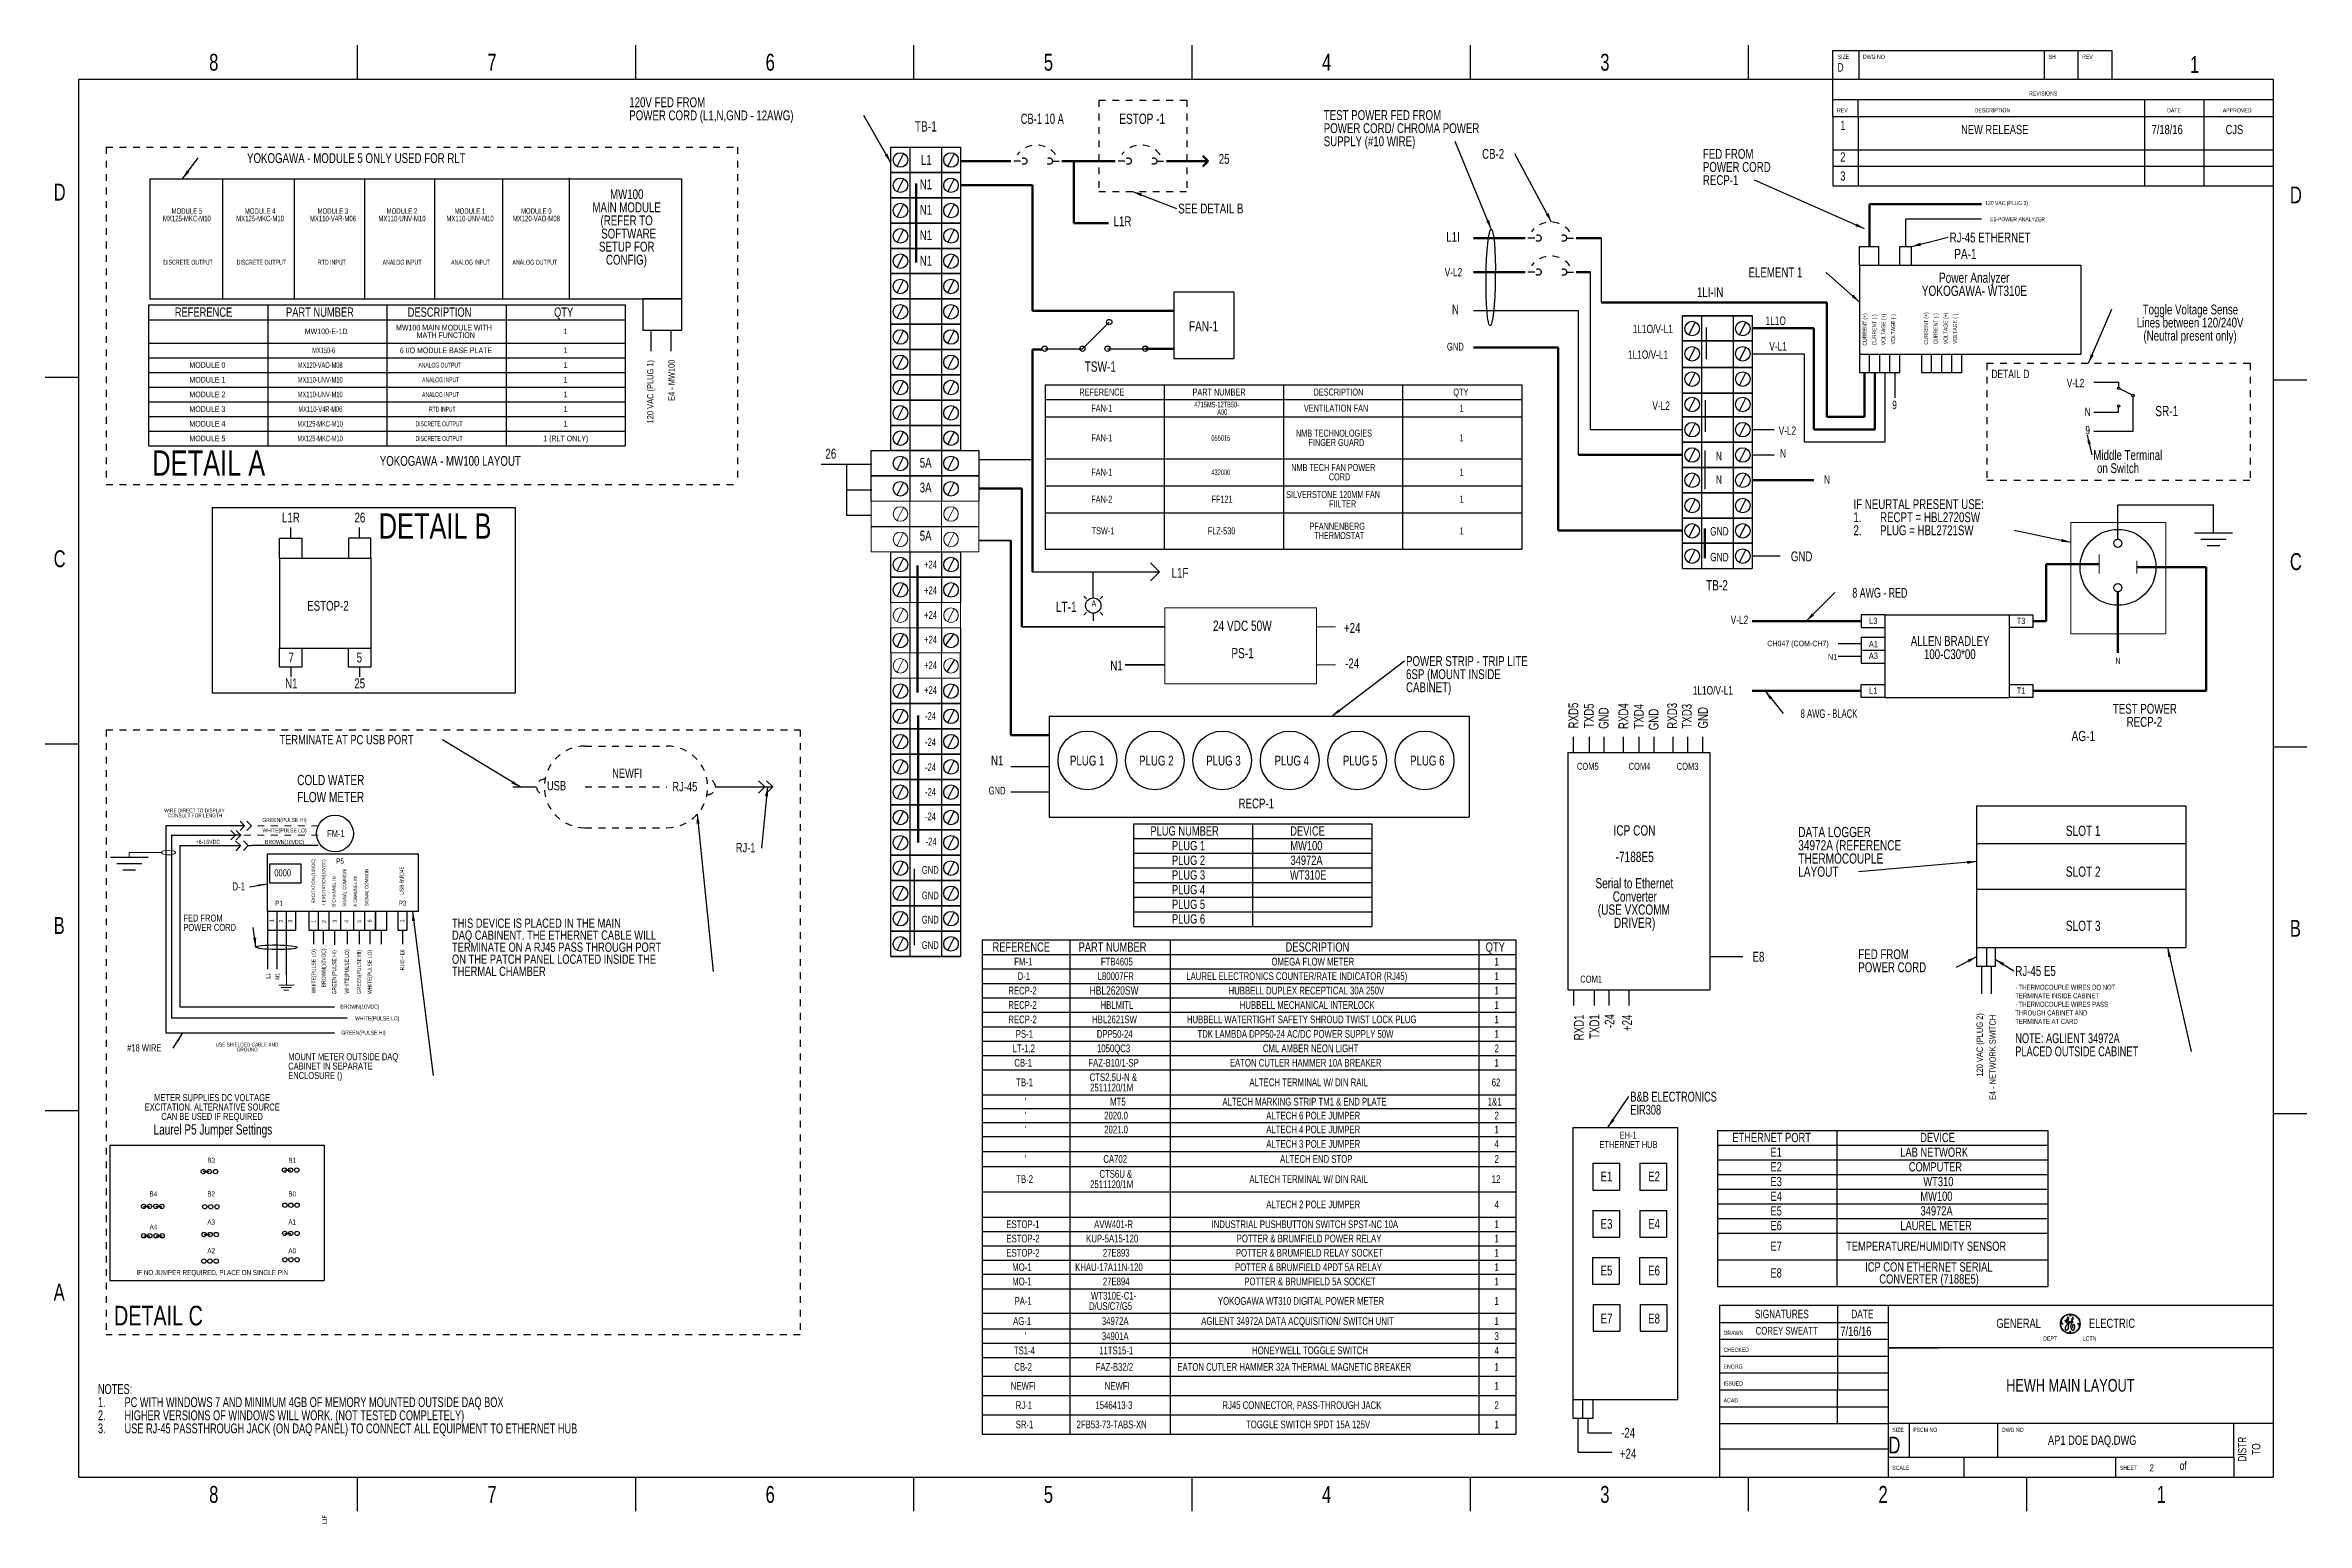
# Paper-space layout 'MAIN LAYOUT' of a CAD drawing. Header units: inches. Extents: x -41.6 to 33.7, y -15.9 to 81.4.
# Drawn here: x 0.19 to 33.72, y -0.1 to 21.81 of the extents above; entities that cross this region are included whole.
import ezdxf
from ezdxf.enums import TextEntityAlignment as Align

# ---------------------------------------------------------------- set-up
doc = ezdxf.new("R2010")
doc.units = ezdxf.units.IN
doc.header["$MEASUREMENT"] = 0
doc.header["$PDSIZE"] = -1
doc.linetypes.add('HIDDEN', pattern=[0.075, 0.05, -0.025])
for name, color, linetype in [('92', 174, 'Continuous'), ('94', 14, 'Continuous'), ('96', 250, 'Continuous'), ('97', 94, 'Continuous'), ('98', 54, 'Continuous'), ('COMP', 3, 'Continuous'), ('DASH', 3, 'HIDDEN'), ('GROUND', 3, 'Continuous'), ('HID', 2, 'HIDDEN'), ('SLD-0', 7, 'Continuous'), ('TEXT', 4, 'Continuous'), ('THIN_NEON_GREEN', 3, 'Continuous'), ('THIN_RED', 1, 'Continuous'), ('WIRE', 1, 'Continuous')]:
    doc.layers.add(name, color=color, linetype=linetype)
doc.layers.add('THICK_RED', color=1, linetype='Continuous', lineweight=50)
doc.layers.add('WIRE_BIG', color=1, linetype='Continuous', lineweight=35)
doc.styles.add('SLDTEXTSTYLE0', font='TXT', dxfattribs={"width": 0.736842})
doc.styles.add('SLDTEXTSTYLE1', font='TXT', dxfattribs={"width": 0.744681})
doc.styles.add('SLDTEXTSTYLE2', font='TXT', dxfattribs={"width": 0.75})
doc.styles.add('SLDTEXTSTYLE3', font='TXT', dxfattribs={"width": 0.636842})
doc.styles.add('SLDTEXTSTYLE4', font='TXT', dxfattribs={"width": 0.684211})
doc.styles.add('SLDTEXTSTYLE5', font='TXT', dxfattribs={"width": 0.7})
doc.styles.add('SLDTEXTSTYLE6', font='TXT', dxfattribs={"width": 0.672249})
doc.styles.add('SLDTEXTSTYLE7', font='TXT', dxfattribs={"width": 0.789474})
doc.styles.add('SLDTEXTSTYLE8', font='TXT', dxfattribs={"width": 0.682186})
doc.styles.add('SLDTEXTSTYLE9', font='TXT', dxfattribs={"width": 0.605})
doc.dimstyles.new('SLDDIMSTYLE0', dxfattribs={"dimtxt": 0.18, "dimasz": 0.14, "dimexe": 0, "dimexo": 0.0625, "dimgap": 0, "dimtad": 0, "dimtih": 1, "dimtoh": 1, "dimdec": 0, "dimrnd": 1e-09, "dimzin": 0, "dimdsep": 46, "dimtxsty": 'Standard', "dimsah": 1, "dimcen": 0.09, "dimadec": 0, "dimazin": 0, "dimtfac": 0.14, "dimtdec": 0, "dimtofl": 0, "dimtmove": 0, "dimatfit": 3, "dimfxl": 0, "dimfrac": 2, "dimtolj": 1, "dimtzin": 0, "dimarcsym": 0})

psp = doc.layouts.new('MAIN LAYOUT')

# ---------------------------------------------------------------- texts
at = {"layer": '92'}
for s, insert, char_height, attachment_point, style in [('CB-1 10 A', (14.977, 20.798), 0.1515, 2, 'SLDTEXTSTYLE4'), ('TB-1', (13.25, 20.685), 0.1515, 2, 'SLDTEXTSTYLE0'), ('L1', (13.257, 20.185), 0.1458, 2, 'SLDTEXTSTYLE0'), ('25', (17.673, 20.2), 0.1458, 2, 'SLDTEXTSTYLE0'), ('2', (26.808, 20.225), 0.138, 1, 'SLDTEXTSTYLE2'), ('N1', (13.252, 19.824), 0.1458, 2, 'SLDTEXTSTYLE0'), ('3', (26.808, 19.942), 0.138, 1, 'SLDTEXTSTYLE2'), ('120 VAC (PLUG 3)', (29.274, 19.504), 0.06061, 2, 'SLDTEXTSTYLE0'), ('N1', (13.252, 19.446), 0.1458, 2, 'SLDTEXTSTYLE0'), ('E1-POWER ANALYZER', (29.436, 19.263), 0.06061, 2, 'SLDTEXTSTYLE0'), ('N1', (13.252, 19.069), 0.1458, 2, 'SLDTEXTSTYLE0'), ('PA-1', (28.664, 18.793), 0.1515, 2, 'SLDTEXTSTYLE0'), ('N1', (13.252, 18.69), 0.1458, 2, 'SLDTEXTSTYLE0'), ('Power Analyzer', (28.794, 18.442), 0.15152, 2, 'SLDTEXTSTYLE0'), ('1LI-IN', (24.879, 18.223), 0.1458, 2, 'SLDTEXTSTYLE0'), ('YOKOGAWA- WT310E', (28.796, 18.247), 0.15152, 2, 'SLDTEXTSTYLE0'), ('V-L1', (25.886, 17.411), 0.125, 2, 'SLDTEXTSTYLE0'), ('DETAIL A', (1.783, 15.805), 0.375, 1, 'SLDTEXTSTYLE2'), ('26', (11.842, 15.829), 0.1458, 2, 'SLDTEXTSTYLE0'), ('3A', (13.248, 15.327), 0.1458, 2, 'SLDTEXTSTYLE0'), ('DETAIL B', (5.139, 14.871), 0.375, 1, 'SLDTEXTSTYLE2'), ('5A', (13.248, 14.612), 0.1458, 2, 'SLDTEXTSTYLE0'), ('GND', (25.016, 14.668), 0.125, 2, 'SLDTEXTSTYLE0'), ('+24', (13.32, 14.17), 0.1146, 2, 'SLDTEXTSTYLE0'), ('GND', (25.016, 14.285), 0.125, 2, 'SLDTEXTSTYLE0'), ('GND', (26.235, 14.306), 0.1458, 2, 'SLDTEXTSTYLE0'), ('+24', (13.32, 13.787), 0.1146, 2, 'SLDTEXTSTYLE0'), ('TB-2', (24.98, 13.881), 0.1515, 2, 'SLDTEXTSTYLE0'), ('+24', (13.32, 13.421), 0.1146, 2, 'SLDTEXTSTYLE0'), ('24 VDC 50W', (17.943, 13.28), 0.1515, 2, 'SLDTEXTSTYLE0'), ('+24', (19.572, 13.245), 0.1458, 2, 'SLDTEXTSTYLE0'), ('PS-1', (17.946, 12.874), 0.1515, 2, 'SLDTEXTSTYLE0'), ('N1', (16.077, 12.687), 0.1458, 2, 'SLDTEXTSTYLE0'), ('-24', (19.571, 12.719), 0.1458, 2, 'SLDTEXTSTYLE0'), ('-24', (13.32, 11.924), 0.1146, 2, 'SLDTEXTSTYLE0'), ('TEST POWER', (31.324, 12.046), 0.1458, 2, 'SLDTEXTSTYLE0'), ('RECP-2', (31.318, 11.852), 0.1458, 2, 'SLDTEXTSTYLE0'), ('-24', (13.32, 11.537), 0.1146, 2, 'SLDTEXTSTYLE0'), ('-24', (13.32, 11.164), 0.1146, 2, 'SLDTEXTSTYLE0'), ('COLD WATER', (4.428, 10.992), 0.1515, 2, 'SLDTEXTSTYLE0'), ('FLOW METER', (4.426, 10.74), 0.1515, 2, 'SLDTEXTSTYLE0'), ('WIRE DIRECT TO DISPLAY', (2.407, 10.494), 0.05682, 2, 'SLDTEXTSTYLE0'), ('CONSULT FOR LENGTH', (2.416, 10.42), 0.05682, 2, 'SLDTEXTSTYLE0'), ('RECP-1', (18.15, 10.642), 0.1458, 2, 'SLDTEXTSTYLE0'), ('WHITE(PULSE LO)', (3.742, 10.2), 0.06061, 2, 'SLDTEXTSTYLE0'), ('GREEN(PULSE HI)', (3.741, 10.354), 0.06061, 2, 'SLDTEXTSTYLE0'), ('FM-1', (4.503, 10.174), 0.1042, 2, 'SLDTEXTSTYLE0'), ('+6-16VDC', (2.606, 10.031), 0.0625, 2, 'SLDTEXTSTYLE0'), ('BROWN(10VDC)', (3.742, 10.029), 0.06061, 2, 'SLDTEXTSTYLE0'), ('P5', (4.565, 9.754), 0.0758, 2, 'SLDTEXTSTYLE0'), ('GND', (13.316, 9.641), 0.1146, 2, 'SLDTEXTSTYLE0'), ('P1', (3.661, 9.128), 0.0758, 2, 'SLDTEXTSTYLE0'), ('P3', (5.492, 9.128), 0.0758, 2, 'SLDTEXTSTYLE0'), ('GND', (13.316, 9.262), 0.1146, 2, 'SLDTEXTSTYLE0'), ('GND', (13.316, 8.903), 0.1146, 2, 'SLDTEXTSTYLE0'), ('GND', (13.316, 8.526), 0.1146, 2, 'SLDTEXTSTYLE0'), ('BROWN(10VDC)', (4.859, 7.586), 0.06061, 2, 'SLDTEXTSTYLE0'), ('WHITE(PULSE LO)', (5.116, 7.412), 0.06061, 2, 'SLDTEXTSTYLE0'), ('GREEN(PULSE HI)', (4.912, 7.2), 0.06061, 2, 'SLDTEXTSTYLE0'), ('USE SHIELDED CABLE AND', (3.185, 7.022), 0.05682, 2, 'SLDTEXTSTYLE0'), ('GROUND', (3.189, 6.949), 0.0568, 2, 'SLDTEXTSTYLE0'), ('EXCITATION. ALTERNATIVE SOURCE', (2.67, 6.12), 0.10417, 2, 'SLDTEXTSTYLE0'), ('METER SUPPLIES DC VOLTAGE', (2.668, 6.259), 0.10417, 2, 'SLDTEXTSTYLE0'), ('Laurel P5 Jumper Settings', (2.68, 5.811), 0.15152, 2, 'SLDTEXTSTYLE0'), ('CAN BE USED IF REQUIRED', (2.668, 5.981), 0.10417, 2, 'SLDTEXTSTYLE0'), ('EH-1', (23.663, 5.702), 0.1042, 2, 'SLDTEXTSTYLE3'), ('ETHERNET HUB', (23.668, 5.563), 0.10417, 2, 'SLDTEXTSTYLE3'), ('B3', (2.655, 5.317), 0.0758, 2, 'SLDTEXTSTYLE0'), ('B1', (3.856, 5.317), 0.0758, 2, 'SLDTEXTSTYLE0'), ('B4', (1.798, 4.818), 0.0758, 2, 'SLDTEXTSTYLE0'), ('B2', (2.655, 4.818), 0.0758, 2, 'SLDTEXTSTYLE0'), ('B0', (3.856, 4.818), 0.0758, 2, 'SLDTEXTSTYLE0'), ('A3', (2.655, 4.4), 0.0758, 2, 'SLDTEXTSTYLE0'), ('A1', (3.856, 4.4), 0.0758, 2, 'SLDTEXTSTYLE0'), ('A4', (1.798, 4.325), 0.0758, 2, 'SLDTEXTSTYLE0'), ('A2', (2.655, 3.974), 0.0758, 2, 'SLDTEXTSTYLE0'), ('A0', (3.856, 3.974), 0.0758, 2, 'SLDTEXTSTYLE0'), ('IF NO JUMPER REQUIRED, PLACE ON SINGLE PIN', (2.672, 3.651), 0.07576, 2, 'SLDTEXTSTYLE0')]:
    psp.add_mtext(s, dxfattribs=dict(at, insert=insert, char_height=char_height, attachment_point=attachment_point, style=style))
at = {"layer": '92', "attachment_point": 2, "rotation": 90}
for s, insert, char_height, style in [('CURRENT (+)', (27.141, 17.598), 0.06061, 'SLDTEXTSTYLE0'), ('CURRENT (-)', (27.282, 17.592), 0.06061, 'SLDTEXTSTYLE0'), ('VOLTAGE (+)', (27.417, 17.598), 0.06061, 'SLDTEXTSTYLE0'), ('VOLTAGE (-)', (27.561, 17.6), 0.06061, 'SLDTEXTSTYLE0'), ('CURRENT (+)', (28.048, 17.612), 0.06061, 'SLDTEXTSTYLE0'), ('CURRENT (-)', (28.192, 17.608), 0.06061, 'SLDTEXTSTYLE0'), ('VOLTAGE (+)', (28.339, 17.613), 0.06061, 'SLDTEXTSTYLE0'), ('VOLTAGE (-)', (28.478, 17.608), 0.06061, 'SLDTEXTSTYLE0'), ('EXCITATION (10VDC)', (4.144, 9.419), 0.05208, 'SLDTEXTSTYLE0'), ('+ EXCITATION(10VDC)', (4.296, 9.394), 0.05208, 'SLDTEXTSTYLE0'), ('B CHANNEL IN', (4.45, 9.264), 0.05208, 'SLDTEXTSTYLE0'), ('SIGNAL COMMON', (4.605, 9.314), 0.05208, 'SLDTEXTSTYLE0'), ('A CHANNEL IN', (4.766, 9.262), 0.05208, 'SLDTEXTSTYLE0'), ('SIGNAL COMMON', (4.933, 9.325), 0.05208, 'SLDTEXTSTYLE0'), ('USB B\\\\RJ45', (5.45, 9.423), 0.06061, 'SLDTEXTSTYLE0'), ('-', (4.136, 9.01), 0.0606, 'SLDTEXTSTYLE0'), ('WHITE(PULSE LO)', (4.144, 8.081), 0.06061, 'SLDTEXTSTYLE0'), ('BROWN(10VDC)', (4.291, 8.131), 0.06061, 'SLDTEXTSTYLE0'), ('GREEN(PULSE HI)', (4.448, 8.066), 0.06061, 'SLDTEXTSTYLE0'), ('WHITE(PULSE LO)', (4.636, 8.078), 0.06061, 'SLDTEXTSTYLE0'), ('GREEN(PULSE HI)', (4.815, 8.07), 0.06061, 'SLDTEXTSTYLE0'), ('WHITE(PULSE LO)', (4.975, 8.071), 0.06061, 'SLDTEXTSTYLE0'), ('RJ45 - E6', (5.457, 8.249), 0.0606, 'SLDTEXTSTYLE4'), ('L1', (3.469, 8.012), 0.0606, 'SLDTEXTSTYLE0'), ('N1', (3.607, 8.004), 0.0606, 'SLDTEXTSTYLE0'), ('L1F', (4.305, -0.051), 0.0606, 'SLDTEXTSTYLE0')]:
    psp.add_mtext(s, dxfattribs=dict(at, insert=insert, char_height=char_height, style=style))
at = {"layer": '94', "insert": (3.715, 9.592), "char_height": 0.1042, "attachment_point": 2, "style": 'SLDTEXTSTYLE0'}
psp.add_mtext('0000', dxfattribs=at)
at = {"layer": '94', "char_height": 0.0606, "attachment_point": 2, "rotation": 90, "style": 'SLDTEXTSTYLE0'}
for s, insert in [('1', (3.519, 8.829)), ('2', (3.66, 8.827)), ('3', (3.797, 8.824)), ('1', (4.138, 8.822)), ('2', (4.296, 8.82)), ('3', (4.455, 8.823)), ('4', (4.631, 8.819)), ('5', (4.82, 8.821)), ('6', (4.975, 8.828)), ('1', (5.456, 8.831))]:
    psp.add_mtext(s, dxfattribs=dict(at, insert=insert))
at = {"layer": 'TEXT'}
for s, insert, char_height, attachment_point, style in [('ESTOP -1', (16.458, 20.798), 0.1515, 2, 'SLDTEXTSTYLE0'), ('NEW RELEASE', (28.599, 20.632), 0.1378, 1, 'SLDTEXTSTYLE2'), ('7/18/16', (31.424, 20.632), 0.1378, 1, 'SLDTEXTSTYLE2'), ('MAIN MODULE', (8.814, 19.482), 0.14583, 2, 'SLDTEXTSTYLE0'), ('MW100', (8.816, 19.677), 0.1458, 2, 'SLDTEXTSTYLE0'), ('MX125-MKC-M10', (2.294, 19.285), 0.08333, 2, 'SLDTEXTSTYLE3'), ('MODULE 5', (2.294, 19.396), 0.0833, 2, 'SLDTEXTSTYLE3'), ('MX125-MKC-M10', (3.38, 19.285), 0.08333, 2, 'SLDTEXTSTYLE3'), ('MODULE 4', (3.38, 19.396), 0.0833, 2, 'SLDTEXTSTYLE3'), ('MX110-V4R-M06', (4.46, 19.285), 0.08333, 2, 'SLDTEXTSTYLE3'), ('MODULE 3', (4.459, 19.396), 0.0833, 2, 'SLDTEXTSTYLE3'), ('MX110-UNV-M10', (5.484, 19.285), 0.08333, 2, 'SLDTEXTSTYLE3'), ('MODULE 2', (5.483, 19.396), 0.0833, 2, 'SLDTEXTSTYLE3'), ('MX110-UNV-M10', (6.493, 19.285), 0.08333, 2, 'SLDTEXTSTYLE3'), ('MODULE 1', (6.492, 19.396), 0.0833, 2, 'SLDTEXTSTYLE3'), ('MX120-VAO-M08', (7.476, 19.285), 0.08333, 2, 'SLDTEXTSTYLE3'), ('MODULE 0', (7.475, 19.396), 0.0833, 2, 'SLDTEXTSTYLE3'), ('(REFER TO', (8.814, 19.288), 0.1458, 2, 'SLDTEXTSTYLE0'), ('L1R', (16.167, 19.275), 0.1458, 2, 'SLDTEXTSTYLE0'), ('SETUP FOR', (8.816, 18.899), 0.1458, 2, 'SLDTEXTSTYLE0'), ('SOFTWARE', (8.845, 19.093), 0.1458, 2, 'SLDTEXTSTYLE0'), ('L1I', (21.067, 19.044), 0.1458, 2, 'SLDTEXTSTYLE0'), ('DISCRETE OUTPUT', (2.312, 18.631), 0.07292, 2, 'SLDTEXTSTYLE3'), ('DISCRETE OUTPUT', (3.398, 18.631), 0.07292, 2, 'SLDTEXTSTYLE3'), ('RTD INPUT', (4.444, 18.631), 0.0729, 2, 'SLDTEXTSTYLE3'), ('ANALOG INPUT', (5.485, 18.631), 0.07292, 2, 'SLDTEXTSTYLE3'), ('ANALOG INPUT', (6.501, 18.631), 0.07292, 2, 'SLDTEXTSTYLE3'), ('ANALOG OUTPUT', (7.453, 18.631), 0.07292, 2, 'SLDTEXTSTYLE3'), ('CONFIG)', (8.811, 18.705), 0.1458, 2, 'SLDTEXTSTYLE0'), ('V-L2', (21.073, 18.51), 0.125, 2, 'SLDTEXTSTYLE0'), ('N', (21.102, 17.967), 0.146, 2, 'SLDTEXTSTYLE0'), ('1L1O', (25.851, 17.79), 0.125, 2, 'SLDTEXTSTYLE0'), ('FAN-1', (17.367, 17.721), 0.1515, 2, 'SLDTEXTSTYLE0'), ('1L1O/V-L1', (24.029, 17.669), 0.125, 2, 'SLDTEXTSTYLE0'), ('TSW-1', (15.837, 17.123), 0.1515, 2, 'SLDTEXTSTYLE0'), ('GND', (21.102, 17.4), 0.1146, 2, 'SLDTEXTSTYLE0'), ('1L1O/V-L1', (23.958, 17.288), 0.125, 2, 'SLDTEXTSTYLE0'), ('DETAIL D', (29.048, 17.001), 0.125, 1, 'SLDTEXTSTYLE2'), ('V-L2', (30.296, 16.867), 0.125, 2, 'SLDTEXTSTYLE0'), ('V-L2', (24.152, 16.53), 0.125, 2, 'SLDTEXTSTYLE0'), ('9', (27.612, 16.542), 0.125, 2, 'SLDTEXTSTYLE0'), ('N', (30.475, 16.439), 0.125, 2, 'SLDTEXTSTYLE0'), ('SR-1', (31.649, 16.464), 0.1515, 2, 'SLDTEXTSTYLE0'), ('V-L2', (26.025, 16.161), 0.125, 2, 'SLDTEXTSTYLE0'), ('9', (30.476, 16.167), 0.125, 2, 'SLDTEXTSTYLE0'), ('N', (25.008, 15.784), 0.125, 2, 'SLDTEXTSTYLE0'), ('N', (25.959, 15.823), 0.125, 2, 'SLDTEXTSTYLE0'), ('YOKOGAWA - MW100 LAYOUT', (6.2, 15.722), 0.14583, 2, 'SLDTEXTSTYLE0'), ('5A', (13.248, 15.694), 0.1458, 2, 'SLDTEXTSTYLE0'), ('N', (25.008, 15.434), 0.125, 2, 'SLDTEXTSTYLE0'), ('N', (26.612, 15.434), 0.125, 2, 'SLDTEXTSTYLE0'), ('L1R', (3.837, 14.882), 0.1458, 2, 'SLDTEXTSTYLE0'), ('26', (4.86, 14.882), 0.1458, 2, 'SLDTEXTSTYLE0'), ('L1F', (17.019, 14.062), 0.1458, 2, 'SLDTEXTSTYLE0'), ('ESTOP-2', (4.386, 13.573), 0.1458, 2, 'SLDTEXTSTYLE0'), ('LT-1', (15.333, 13.561), 0.1515, 2, 'SLDTEXTSTYLE0'), ('A', (15.742, 13.581), 0.0909, 2, 'SLDTEXTSTYLE0'), ('V-L2', (25.313, 13.354), 0.125, 2, 'SLDTEXTSTYLE0'), ('L3', (27.298, 13.323), 0.0937, 2, 'SLDTEXTSTYLE0'), ('T3', (29.488, 13.323), 0.0937, 2, 'SLDTEXTSTYLE0'), ('7', (3.841, 12.806), 0.146, 2, 'SLDTEXTSTYLE0'), ('5', (4.851, 12.806), 0.146, 2, 'SLDTEXTSTYLE0'), ('+24', (13.32, 13.057), 0.1146, 2, 'SLDTEXTSTYLE0'), ('CH047 (COM-CH7)', (25.726, 12.983), 0.08333, 1, 'SLDTEXTSTYLE2'), ('N1', (26.695, 12.785), 0.0833, 2, 'SLDTEXTSTYLE7'), ('A1', (27.299, 12.98), 0.0937, 2, 'SLDTEXTSTYLE0'), ('A3', (27.299, 12.804), 0.0937, 2, 'SLDTEXTSTYLE0'), ('ALLEN BRADLEY', (28.436, 13.051), 0.14583, 2, 'SLDTEXTSTYLE0'), ('100-C30*00', (28.432, 12.856), 0.1458, 2, 'SLDTEXTSTYLE0'), ('N1', (3.844, 12.423), 0.1458, 2, 'SLDTEXTSTYLE0'), ('25', (4.857, 12.423), 0.1458, 2, 'SLDTEXTSTYLE0'), ('+24', (13.32, 12.677), 0.1146, 2, 'SLDTEXTSTYLE0'), ('N', (30.926, 12.729), 0.0937, 2, 'SLDTEXTSTYLE0'), ('+24', (13.32, 12.308), 0.1146, 2, 'SLDTEXTSTYLE0'), ('1L1O/V-L1', (24.919, 12.309), 0.125, 2, 'SLDTEXTSTYLE0'), ('L1', (27.298, 12.289), 0.0937, 2, 'SLDTEXTSTYLE0'), ('T1', (29.488, 12.289), 0.0937, 2, 'SLDTEXTSTYLE0'), ('AG-1', (30.412, 11.645), 0.1515, 2, 'SLDTEXTSTYLE0'), ('N1', (14.308, 11.278), 0.1458, 2, 'SLDTEXTSTYLE0'), ('PLUG 1', (15.643, 11.278), 0.1458, 2, 'SLDTEXTSTYLE0'), ('PLUG 2', (16.667, 11.278), 0.1458, 2, 'SLDTEXTSTYLE0'), ('PLUG 3', (17.663, 11.278), 0.1458, 2, 'SLDTEXTSTYLE0'), ('PLUG 4', (18.676, 11.278), 0.1458, 2, 'SLDTEXTSTYLE0'), ('PLUG 5', (19.689, 11.278), 0.1458, 2, 'SLDTEXTSTYLE0'), ('PLUG 6', (20.685, 11.278), 0.1458, 2, 'SLDTEXTSTYLE0'), ('COM5', (23.065, 11.172), 0.1042, 2, 'SLDTEXTSTYLE0'), ('COM4', (23.831, 11.172), 0.1042, 2, 'SLDTEXTSTYLE0'), ('COM3', (24.544, 11.172), 0.1042, 2, 'SLDTEXTSTYLE0'), ('-24', (13.32, 10.798), 0.1146, 2, 'SLDTEXTSTYLE0'), ('GND', (14.307, 10.818), 0.1146, 2, 'SLDTEXTSTYLE0'), ('-24', (13.32, 10.434), 0.1146, 2, 'SLDTEXTSTYLE0'), ('-24', (13.328, 10.062), 0.1146, 2, 'SLDTEXTSTYLE0'), ('ICP CON', (23.757, 10.245), 0.1515, 2, 'SLDTEXTSTYLE0'), ('SLOT 1', (30.41, 10.24), 0.1515, 2, 'SLDTEXTSTYLE0'), ('-7188E5', (23.76, 9.853), 0.1515, 2, 'SLDTEXTSTYLE0'), ('Serial to Ethernet', (23.755, 9.462), 0.15152, 2, 'SLDTEXTSTYLE0'), ('SLOT 2', (30.41, 9.634), 0.1515, 2, 'SLDTEXTSTYLE0'), ('(USE VXCOMM', (23.748, 9.071), 0.15152, 2, 'SLDTEXTSTYLE0'), ('Converter', (23.761, 9.266), 0.1515, 2, 'SLDTEXTSTYLE0'), ('DRIVER)', (23.759, 8.875), 0.1515, 2, 'SLDTEXTSTYLE0'), ('SLOT 3', (30.41, 8.831), 0.1515, 2, 'SLDTEXTSTYLE0'), ('E8', (25.595, 8.369), 0.1458, 2, 'SLDTEXTSTYLE0'), ('COM1', (23.114, 8.016), 0.1042, 2, 'SLDTEXTSTYLE0'), ('TERMINATE INSIDE CABINET.', (29.403, 7.755), 0.07576, 1, 'SLDTEXTSTYLE5'), ('·', (29.403, 7.88), 0.0758, 1, 'SLDTEXTSTYLE5'), ('THERMOCOUPLE WIRES DO NOT', (29.453, 7.882), 0.07576, 1, 'SLDTEXTSTYLE5'), ('THROUGH CABINET AND', (29.403, 7.501), 0.07576, 1, 'SLDTEXTSTYLE5'), ('·', (29.403, 7.627), 0.0758, 1, 'SLDTEXTSTYLE5'), ('THERMOCOUPLE WIRES PASS', (29.453, 7.629), 0.07576, 1, 'SLDTEXTSTYLE5'), ('TERMINATE AT CARD', (29.403, 7.375), 0.07576, 1, 'SLDTEXTSTYLE5'), ('DETAIL C', (1.214, 3.12), 0.2917, 1, 'SLDTEXTSTYLE2'), ('1.', (0.976, 1.764), 0.1458, 1, 'SLDTEXTSTYLE5'), ('NOTES:', (0.976, 1.958), 0.1458, 1, 'SLDTEXTSTYLE5'), ('PC WITH WINDOWS 7 AND MINIMUM 4GB OF MEMORY MOUNTED OUTSIDE DAQ BOX', (1.37, 1.764), 0.14583, 1, 'SLDTEXTSTYLE5'), ('3.', (0.976, 1.375), 0.1458, 1, 'SLDTEXTSTYLE5'), ('2.', (0.976, 1.569), 0.1458, 1, 'SLDTEXTSTYLE5'), ('USE RJ-45 PASSTHROUGH JACK (ON DAQ PANEL) TO CONNECT ALL EQUIPMENT TO ETHERNET HUB', (1.37, 1.375), 0.14583, 1, 'SLDTEXTSTYLE5'), ('HIGHER VERSIONS OF WINDOWS WILL WORK. (NOT TESTED COMPLETELY)', (1.37, 1.569), 0.14583, 1, 'SLDTEXTSTYLE5'), ('2', (31.427, 0.77), 0.104, 2, 'SLDTEXTSTYLE0')]:
    psp.add_mtext(s, dxfattribs=dict(at, insert=insert, char_height=char_height, attachment_point=attachment_point, style=style))
at = {"layer": 'TEXT', "attachment_point": 2, "rotation": 90, "style": 'SLDTEXTSTYLE0'}
for s, insert, char_height in [('120 VAC (PLUG 1)', (9.117, 16.675), 0.09375), ('E4 - MW100', (9.432, 16.844), 0.0937), ('RXD5', (22.778, 11.872), 0.1458), ('TXD5', (23.007, 11.869), 0.1458), ('GND', (23.226, 11.834), 0.1458), ('RXD4', (23.519, 11.864), 0.1458), ('TXD4', (23.748, 11.861), 0.1458), ('GND', (23.967, 11.814), 0.1458), ('RXD3', (24.242, 11.869), 0.1458), ('TXD3', (24.459, 11.862), 0.1458), ('GND', (24.699, 11.84), 0.1458), ('RXD1', (22.86, 7.248), 0.1458), ('TXD1', (23.089, 7.26), 0.1458), ('-24', (23.314, 7.341), 0.1458), ('+24', (23.574, 7.316), 0.1458), ('120 VAC (PLUG 2)', (28.828, 6.989), 0.09375), ('E4 - NETWORK SWITCH', (29.019, 6.803), 0.09375)]:
    psp.add_mtext(s, dxfattribs=dict(at, insert=insert, char_height=char_height))
at = {"layer": 'THIN_RED', "attachment_point": 1, "style": 'SLDTEXTSTYLE2'}
for s, insert, char_height in [('1', (26.808, 20.692), 0.138), ('CJS', (32.521, 20.632), 0.1378), ('COREY SWEATT', (25.554, 2.807), 0.11458), ('7/16/16', (26.809, 2.812), 0.1378), ('HEWH MAIN LAYOUT', (29.269, 2.035), 0.1875), ('AP1 DOE DAQ.DWG', (29.887, 1.196), 0.1378)]:
    psp.add_mtext(s, dxfattribs=dict(at, insert=insert, char_height=char_height))

# ---------------------------------------------------------------- blocks, each defined once
blk = doc.blocks.new('SW_NOTE_0')
at = {"layer": 'SLD-0', "color": 0, "insert": (0, 0.081), "char_height": 0.0625, "attachment_point": 1, "style": 'SLDTEXTSTYLE0'}
blk.add_mtext('SIZE', dxfattribs=at)
blk = doc.blocks.new('SW_NOTE_0_1')
at = {"layer": 'SLD-0', "color": 0, "insert": (0, 0.081), "char_height": 0.0625, "attachment_point": 1, "style": 'SLDTEXTSTYLE0'}
blk.add_mtext('FSCM NO', dxfattribs=at)
blk = doc.blocks.new('SW_NOTE_0_2')
at = {"layer": 'SLD-0', "color": 0, "insert": (0, 0.322), "char_height": 0.25, "attachment_point": 1, "style": 'SLDTEXTSTYLE0'}
blk.add_mtext('D', dxfattribs=at)
blk = doc.blocks.new('SW_NOTE_0_3')
at = {"layer": 'SLD-0', "color": 0, "insert": (0, 0.081), "char_height": 0.0625, "attachment_point": 1, "style": 'SLDTEXTSTYLE0'}
blk.add_mtext('DWG NO', dxfattribs=at)
blk = doc.blocks.new('SW_NOTE_0_4')
at = {"layer": 'SLD-0', "color": 0, "insert": (0, 0.081), "char_height": 0.0625, "attachment_point": 1, "style": 'SLDTEXTSTYLE0'}
blk.add_mtext('SCALE', dxfattribs=at)
blk = doc.blocks.new('SW_NOTE_0_5')
at = {"layer": 'SLD-0', "color": 0, "insert": (0, 0.081), "char_height": 0.0625, "attachment_point": 1, "style": 'SLDTEXTSTYLE0'}
blk.add_mtext('SHEET', dxfattribs=at)
blk = doc.blocks.new('SW_NOTE_0_6')
at = {"layer": 'SLD-0', "color": 0, "insert": (0.576, 0.161), "char_height": 0.125, "attachment_point": 2, "style": 'SLDTEXTSTYLE0'}
blk.add_mtext('SIGNATURES', dxfattribs=at)
blk = doc.blocks.new('SW_NOTE_0_7')
at = {"layer": 'SLD-0', "color": 0, "insert": (0.236, 0.161), "char_height": 0.125, "attachment_point": 2, "style": 'SLDTEXTSTYLE0'}
blk.add_mtext('DATE', dxfattribs=at)
blk = doc.blocks.new('SW_NOTE_0_8')
at = {"layer": 'SLD-0', "color": 0, "insert": (0, 0.081), "char_height": 0.0625, "attachment_point": 1, "style": 'SLDTEXTSTYLE0'}
blk.add_mtext('DRAWN', dxfattribs=at)
blk = doc.blocks.new('SW_NOTE_0_9')
at = {"layer": 'SLD-0', "color": 0, "insert": (0, 0.081), "char_height": 0.0625, "attachment_point": 1, "style": 'SLDTEXTSTYLE0'}
blk.add_mtext('CHECKED', dxfattribs=at)
blk = doc.blocks.new('SW_NOTE_0_10')
at = {"layer": 'SLD-0', "color": 0, "insert": (0, 0.081), "char_height": 0.0625, "attachment_point": 1, "style": 'SLDTEXTSTYLE0'}
blk.add_mtext('ENGRG', dxfattribs=at)
blk = doc.blocks.new('SW_NOTE_0_11')
at = {"layer": 'SLD-0', "color": 0, "insert": (0, 0.081), "char_height": 0.0625, "attachment_point": 1, "style": 'SLDTEXTSTYLE0'}
blk.add_mtext('ISSUED', dxfattribs=at)
blk = doc.blocks.new('SW_NOTE_0_12')
at = {"layer": 'SLD-0', "color": 0, "insert": (0, 0.322), "char_height": 0.25, "attachment_point": 1, "style": 'SLDTEXTSTYLE0'}
blk.add_mtext('D', dxfattribs=at)
blk = doc.blocks.new('SW_NOTE_0_13')
at = {"layer": 'SLD-0', "color": 0, "insert": (0, 0.322), "char_height": 0.25, "attachment_point": 1, "style": 'SLDTEXTSTYLE0'}
blk.add_mtext('C', dxfattribs=at)
blk = doc.blocks.new('SW_NOTE_0_14')
at = {"layer": 'SLD-0', "color": 0, "insert": (0, 0.322), "char_height": 0.25, "attachment_point": 1, "style": 'SLDTEXTSTYLE0'}
blk.add_mtext('B', dxfattribs=at)
blk = doc.blocks.new('SW_NOTE_0_15')
at = {"layer": 'SLD-0', "color": 0, "insert": (0, 0.322), "char_height": 0.25, "attachment_point": 1, "style": 'SLDTEXTSTYLE0'}
blk.add_mtext('A', dxfattribs=at)
blk = doc.blocks.new('SW_NOTE_0_16')
at = {"layer": 'SLD-0', "color": 0, "insert": (0.099, 0.322), "char_height": 0.25, "attachment_point": 2, "style": 'SLDTEXTSTYLE0'}
blk.add_mtext('7', dxfattribs=at)
blk = doc.blocks.new('SW_NOTE_0_17')
at = {"layer": 'SLD-0', "color": 0, "insert": (0.099, 0.322), "char_height": 0.25, "attachment_point": 2, "style": 'SLDTEXTSTYLE0'}
blk.add_mtext('8', dxfattribs=at)
blk = doc.blocks.new('SW_NOTE_0_18')
at = {"layer": 'SLD-0', "color": 0, "insert": (0.099, 0.322), "char_height": 0.25, "attachment_point": 2, "style": 'SLDTEXTSTYLE0'}
blk.add_mtext('6', dxfattribs=at)
blk = doc.blocks.new('SW_NOTE_0_19')
at = {"layer": 'SLD-0', "color": 0, "insert": (0.099, 0.322), "char_height": 0.25, "attachment_point": 2, "style": 'SLDTEXTSTYLE0'}
blk.add_mtext('5', dxfattribs=at)
blk = doc.blocks.new('SW_NOTE_0_20')
at = {"layer": 'SLD-0', "color": 0, "insert": (0.099, 0.322), "char_height": 0.25, "attachment_point": 2, "style": 'SLDTEXTSTYLE0'}
blk.add_mtext('4', dxfattribs=at)
blk = doc.blocks.new('SW_NOTE_0_21')
at = {"layer": 'SLD-0', "color": 0, "insert": (0.099, 0.322), "char_height": 0.25, "attachment_point": 2, "style": 'SLDTEXTSTYLE0'}
blk.add_mtext('3', dxfattribs=at)
blk = doc.blocks.new('SW_NOTE_0_22')
at = {"layer": 'SLD-0', "color": 0, "insert": (0.099, 0.322), "char_height": 0.25, "attachment_point": 2, "style": 'SLDTEXTSTYLE0'}
blk.add_mtext('2', dxfattribs=at)
blk = doc.blocks.new('SW_NOTE_0_23')
at = {"layer": 'SLD-0', "color": 0, "insert": (0.099, 0.322), "char_height": 0.25, "attachment_point": 2, "style": 'SLDTEXTSTYLE0'}
blk.add_mtext('1', dxfattribs=at)
blk = doc.blocks.new('SW_NOTE_0_24')
at = {"layer": 'SLD-0', "color": 0, "insert": (-0.161, 0.265), "char_height": 0.125, "attachment_point": 2, "rotation": 90, "style": 'SLDTEXTSTYLE0'}
blk.add_mtext('DISTR', dxfattribs=at)
blk = doc.blocks.new('SW_NOTE_0_25')
at = {"layer": 'SLD-0', "color": 0, "insert": (-0.161, 0.121), "char_height": 0.125, "attachment_point": 2, "rotation": 90, "style": 'SLDTEXTSTYLE0'}
blk.add_mtext('TO', dxfattribs=at)
blk = doc.blocks.new('SW_NOTE_0_26')
at = {"layer": 'SLD-0', "color": 0, "insert": (0, 0.322), "char_height": 0.25, "attachment_point": 1, "style": 'SLDTEXTSTYLE0'}
blk.add_mtext('B', dxfattribs=at)
blk = doc.blocks.new('SW_NOTE_0_27')
at = {"layer": 'SLD-0', "color": 0, "insert": (0, 0.322), "char_height": 0.25, "attachment_point": 1, "style": 'SLDTEXTSTYLE0'}
blk.add_mtext('C', dxfattribs=at)
blk = doc.blocks.new('SW_NOTE_0_28')
at = {"layer": 'SLD-0', "color": 0, "insert": (0, 0.322), "char_height": 0.25, "attachment_point": 1, "style": 'SLDTEXTSTYLE0'}
blk.add_mtext('D', dxfattribs=at)
blk = doc.blocks.new('SW_NOTE_0_29')
at = {"layer": 'SLD-0', "color": 0, "insert": (0.077, 0.161), "char_height": 0.125, "attachment_point": 2, "style": 'SLDTEXTSTYLE1'}
blk.add_mtext('of', dxfattribs=at)
blk = doc.blocks.new('SW_NOTE_0_30')
at = {"layer": 'SLD-0', "color": 0, "insert": (0, 0.081), "char_height": 0.0625, "attachment_point": 1, "style": 'SLDTEXTSTYLE0'}
blk.add_mtext('ACAD', dxfattribs=at)
blk = doc.blocks.new('SW_NOTE_0_31')
at = {"layer": 'SLD-0', "color": 0, "insert": (0.099, 0.322), "char_height": 0.25, "attachment_point": 2, "style": 'SLDTEXTSTYLE0'}
blk.add_mtext('3', dxfattribs=at)
blk = doc.blocks.new('SW_NOTE_0_32')
at = {"layer": 'SLD-0', "color": 0, "insert": (0.099, 0.322), "char_height": 0.25, "attachment_point": 2, "style": 'SLDTEXTSTYLE0'}
blk.add_mtext('4', dxfattribs=at)
blk = doc.blocks.new('SW_NOTE_0_33')
at = {"layer": 'SLD-0', "color": 0, "insert": (0.099, 0.322), "char_height": 0.25, "attachment_point": 2, "style": 'SLDTEXTSTYLE0'}
blk.add_mtext('5', dxfattribs=at)
blk = doc.blocks.new('SW_NOTE_0_34')
at = {"layer": 'SLD-0', "color": 0, "insert": (0.099, 0.322), "char_height": 0.25, "attachment_point": 2, "style": 'SLDTEXTSTYLE0'}
blk.add_mtext('6', dxfattribs=at)
blk = doc.blocks.new('SW_NOTE_0_35')
at = {"layer": 'SLD-0', "color": 0, "insert": (0.099, 0.322), "char_height": 0.25, "attachment_point": 2, "style": 'SLDTEXTSTYLE0'}
blk.add_mtext('7', dxfattribs=at)
blk = doc.blocks.new('SW_NOTE_0_36')
at = {"layer": 'SLD-0', "color": 0, "insert": (0.099, 0.322), "char_height": 0.25, "attachment_point": 2, "style": 'SLDTEXTSTYLE0'}
blk.add_mtext('8', dxfattribs=at)
blk = doc.blocks.new('SW_NOTE_0_37')
at = {"layer": 'SLD-0', "color": 0, "insert": (0.242, 0.081), "char_height": 0.0625, "attachment_point": 2, "style": 'SLDTEXTSTYLE0'}
blk.add_mtext('REVISIONS', dxfattribs=at)
blk = doc.blocks.new('SW_NOTE_0_38')
at = {"layer": 'SLD-0', "color": 0, "insert": (0, 0.081), "char_height": 0.0625, "attachment_point": 1, "style": 'SLDTEXTSTYLE0'}
blk.add_mtext('REV', dxfattribs=at)
blk = doc.blocks.new('SW_NOTE_0_39')
at = {"layer": 'SLD-0', "color": 0, "insert": (0.247, 0.081), "char_height": 0.0625, "attachment_point": 2, "style": 'SLDTEXTSTYLE0'}
blk.add_mtext('APPROVED', dxfattribs=at)
blk = doc.blocks.new('SW_NOTE_0_40')
at = {"layer": 'SLD-0', "color": 0, "insert": (0.118, 0.081), "char_height": 0.0625, "attachment_point": 2, "style": 'SLDTEXTSTYLE0'}
blk.add_mtext('DATE', dxfattribs=at)
blk = doc.blocks.new('SW_NOTE_0_41')
at = {"layer": 'SLD-0', "color": 0, "insert": (0.302, 0.081), "char_height": 0.0625, "attachment_point": 2, "style": 'SLDTEXTSTYLE0'}
blk.add_mtext('DESCRIPTION', dxfattribs=at)
blk = doc.blocks.new('SW_NOTE_0_42')
at = {"layer": 'SLD-0', "color": 0, "insert": (0, 0.081), "char_height": 0.0625, "attachment_point": 1, "style": 'SLDTEXTSTYLE0'}
blk.add_mtext('SIZE', dxfattribs=at)
blk = doc.blocks.new('SW_NOTE_0_43')
at = {"layer": 'SLD-0', "color": 0, "insert": (0, 0.161), "char_height": 0.125, "attachment_point": 1, "style": 'SLDTEXTSTYLE0'}
blk.add_mtext('D', dxfattribs=at)
blk = doc.blocks.new('SW_NOTE_0_44')
at = {"layer": 'SLD-0', "color": 0, "insert": (0, 0.081), "char_height": 0.0625, "attachment_point": 1, "style": 'SLDTEXTSTYLE0'}
blk.add_mtext('SH', dxfattribs=at)
blk = doc.blocks.new('SW_NOTE_0_45')
at = {"layer": 'SLD-0', "color": 0, "insert": (0, 0.081), "char_height": 0.0625, "attachment_point": 1, "style": 'SLDTEXTSTYLE0'}
blk.add_mtext('REV', dxfattribs=at)
blk = doc.blocks.new('SW_NOTE_0_46')
at = {"layer": 'SLD-0', "color": 0, "insert": (0, 0.081), "char_height": 0.0625, "attachment_point": 1, "style": 'SLDTEXTSTYLE0'}
blk.add_mtext('DWG NO', dxfattribs=at)
blk = doc.blocks.new('SW_NOTE_0_47')
at = {"layer": 'SLD-0', "color": 0, "insert": (0.099, 0.322), "char_height": 0.25, "attachment_point": 2, "style": 'SLDTEXTSTYLE0'}
blk.add_mtext('1', dxfattribs=at)
blk = doc.blocks.new('Block15')
at = {"layer": 'SLD-0'}
for p, q in [((4.884, 21.907), (4.884, 21.407)), ((9.009, 21.907), (9.009, 21.407)), ((13.134, 21.907), (13.134, 21.407)), ((17.259, 21.907), (17.259, 21.407)), ((21.384, 21.907), (21.384, 21.407)), ((25.509, 21.907), (25.509, 21.407)), ((27.147, 21.83), (27.147, 21.407)), ((29.897, 21.83), (29.897, 21.407)), ((30.397, 21.83), (30.397, 21.407)), ((33.289, 21.098), (26.761, 21.098)), ((27.136, 20.848), (27.136, 21.098)), ((31.386, 21.098), (31.386, 20.848)), ((32.261, 21.098), (32.261, 20.848)), ((0.759, 16.981), (0.259, 16.981)), ((33.789, 16.939), (33.289, 16.939)), ((0.759, 11.544), (0.259, 11.544)), ((33.789, 11.501), (33.289, 11.501)), ((0.759, 6.106), (0.259, 6.106)), ((33.789, 6.064), (33.289, 6.064)), ((26.831, 3.219), (26.831, 1.969)), ((25.081, 2.969), (27.581, 2.969)), ((25.081, 2.719), (27.581, 2.719)), ((25.081, 2.469), (27.581, 2.469)), ((27.581, 2.594), (28.331, 2.594)), ((33.289, 2.594), (27.581, 2.594)), ((27.581, 2.594), (28.331, 2.594)), ((25.081, 2.219), (27.581, 2.219)), ((25.081, 1.969), (27.581, 1.969)), ((33.289, 1.469), (27.581, 1.469)), ((27.893, 1.469), (27.893, 0.969)), ((29.206, 1.469), (29.206, 0.969)), ((32.706, 0.969), (32.706, 1.469)), ((27.581, 0.969), (32.706, 0.969)), ((28.706, 0.969), (28.706, 0.669)), ((30.956, 0.969), (30.956, 0.669)), ((32.706, 0.969), (32.706, 0.669)), ((4.884, 0.669), (4.884, 0.169)), ((9.009, 0.669), (9.009, 0.169)), ((13.134, 0.669), (13.134, 0.169)), ((17.259, 0.669), (17.259, 0.169)), ((21.384, 0.669), (21.384, 0.169)), ((25.509, 0.669), (25.509, 0.169)), ((29.634, 0.669), (29.634, 0.169))]:
    blk.add_line(p, q, dxfattribs=at)
at = {"layer": 'SLD-0', "linetype": 'Continuous'}
for p, q in [((25.081, 1.719), (27.581, 1.719)), ((26.831, 1.469), (26.831, 1.969)), ((25.081, 1.469), (27.581, 1.469)), ((25.081, 1.094), (27.581, 1.094))]:
    blk.add_line(p, q, dxfattribs=at)
at = {"layer": 'TEXT', "color": 1, "lineweight": 25}
for p, q in [((26.761, 21.407), (26.761, 21.83)), ((26.761, 21.83), (30.897, 21.83)), ((30.897, 21.83), (30.897, 21.407)), ((33.289, 20.848), (26.761, 20.848)), ((33.289, 3.219), (25.081, 3.219)), ((27.581, 3.219), (27.581, 0.669))]:
    blk.add_line(p, q, dxfattribs=at)
at = {"layer": 'TEXT', "color": 1, "linetype": 'Continuous', "lineweight": 25}
for p, q in [((0.759, 21.407), (33.289, 21.407)), ((0.759, 0.669), (0.759, 21.407)), ((33.289, 21.407), (33.289, 0.669)), ((33.289, 0.669), (0.759, 0.669))]:
    blk.add_line(p, q, dxfattribs=at)
at = {"layer": 'TEXT'}
for p, q in [((26.761, 20.848), (26.761, 21.407)), ((25.081, 3.219), (25.081, 0.669))]:
    blk.add_line(p, q, dxfattribs=at)
at = {"layer": 'SLD-0', "color": 1}
for name, p in [('SW_NOTE_0_36', (2.659, 21.459)), ('SW_NOTE_0_35', (6.784, 21.459)), ('SW_NOTE_0_34', (10.909, 21.459)), ('SW_NOTE_0_33', (15.034, 21.459)), ('SW_NOTE_0_32', (19.159, 21.459)), ('SW_NOTE_0_31', (23.284, 21.459)), ('SW_NOTE_0_42', (26.834, 21.687)), ('SW_NOTE_0_43', (26.834, 21.481)), ('SW_NOTE_0_46', (27.209, 21.687)), ('SW_NOTE_0_44', (29.959, 21.687)), ('SW_NOTE_0_45', (30.459, 21.687)), ('SW_NOTE_0_47', (32.027, 21.425)), ('SW_NOTE_0_37', (29.64, 21.143)), ('SW_NOTE_0_38', (26.824, 20.893)), ('SW_NOTE_0_41', (28.828, 20.893)), ('SW_NOTE_0_40', (31.703, 20.893)), ('SW_NOTE_0_39', (32.51, 20.893)), ('SW_NOTE_0_12', (0.384, 19.533)), ('SW_NOTE_0_28', (33.539, 19.491)), ('SW_NOTE_0_13', (0.384, 14.096)), ('SW_NOTE_0_27', (33.539, 14.053)), ('SW_NOTE_0_14', (0.384, 8.658)), ('SW_NOTE_0_26', (33.539, 8.616)), ('SW_NOTE_0_15', (0.384, 3.221)), ('SW_NOTE_0_6', (25.431, 2.995)), ('SW_NOTE_0_7', (26.965, 2.995)), ('SW_NOTE_0_8', (25.143, 2.763)), ('SW_NOTE_0_9', (25.143, 2.513)), ('SW_NOTE_0_10', (25.143, 2.263)), ('SW_NOTE_0_11', (25.143, 2.013)), ('SW_NOTE_0_30', (25.143, 1.763)), ('SW_NOTE_0', (27.643, 1.326)), ('SW_NOTE_0_1', (27.956, 1.326)), ('SW_NOTE_0_3', (29.268, 1.326)), ('SW_NOTE_0_2', (27.586, 0.953)), ('SW_NOTE_0_24', (32.93, 0.823)), ('SW_NOTE_0_25', (33.138, 0.969)), ('SW_NOTE_0_4', (27.643, 0.763)), ('SW_NOTE_0_5', (31.018, 0.763)), ('SW_NOTE_0_29', (31.88, 0.745)), ('SW_NOTE_0_17', (2.659, 0.221)), ('SW_NOTE_0_16', (6.784, 0.221)), ('SW_NOTE_0_18', (10.909, 0.221)), ('SW_NOTE_0_19', (15.034, 0.221)), ('SW_NOTE_0_20', (19.159, 0.221)), ('SW_NOTE_0_21', (23.284, 0.221)), ('SW_NOTE_0_22', (27.409, 0.221)), ('SW_NOTE_0_23', (31.534, 0.221))]:
    blk.add_blockref(name, p, dxfattribs=at)
blk = doc.blocks.new('SW_NOTE_0_48')
at = {"color": 0, "linetype": 'Continuous', "lineweight": 0, "insert": (0, 0.178), "char_height": 0.1378, "attachment_point": 1, "style": 'SLDTEXTSTYLE2'}
blk.add_mtext('GENERAL', dxfattribs=at)
blk = doc.blocks.new('SW_NOTE_0_49')
at = {"color": 0, "linetype": 'Continuous', "lineweight": 0, "insert": (0, 0.178), "char_height": 0.1378, "attachment_point": 1, "style": 'SLDTEXTSTYLE2'}
blk.add_mtext('ELECTRIC', dxfattribs=at)
blk = doc.blocks.new('SW_NOTE_0_50')
at = {"layer": '97', "color": 0, "insert": (0, 0.081), "char_height": 0.0625, "attachment_point": 1, "style": 'SLDTEXTSTYLE0'}
blk.add_mtext('LCTN', dxfattribs=at)
blk = doc.blocks.new('SW_NOTE_0_51')
at = {"layer": '97', "color": 0, "insert": (0.236, 0.081), "char_height": 0.0625, "attachment_point": 3, "style": 'SLDTEXTSTYLE0'}
blk.add_mtext('DEPT', dxfattribs=at)
blk = doc.blocks.new('CIR')
at = {"layer": '97'}
for centre, radius in [((0.01, 0), 1.56), ((0.01, 0), 1.5), ((-1.24, 0), 0.0625), ((-1.24, 0), 0.0509), ((-1.24, 0), 0.0447), ((0.01, 1.25), 0.0625), ((0.01, 1.25), 0.0509), ((0.01, 1.25), 0.0447), ((1.26, 0), 0.0625), ((1.26, 0), 0.0509), ((1.26, 0), 0.0447), ((0.01, -1.25), 0.0625), ((0.01, -1.25), 0.0509), ((0.01, -1.25), 0.0447)]:
    blk.add_circle(centre, radius, dxfattribs=at)
for centre, start, end in [((-1.12, 0.25), 153.4349, 243.4349), ((0.26, 1.12), 63.4349, 153.4349), ((1.13, -0.25), 333.4349, 63.4349), ((-0.24, -1.13), 243.4349, 333.4349)]:
    blk.add_arc(centre, 0.28, start, end, dxfattribs=at)
blk = doc.blocks.new('Block13')
at = {"layer": '97'}
for p, q in [((1.045, 0.34), (1.045, 0.334)), ((1.047, 0.34), (1.045, 0.34)), ((1.047, 0.342), (1.047, 0.34)), ((1.048, 0.342), (1.047, 0.342)), ((1.048, 0.345), (1.048, 0.342)), ((1.05, 0.345), (1.048, 0.345)), ((1.05, 0.347), (1.05, 0.345)), ((1.051, 0.347), (1.05, 0.347)), ((1.051, 0.349), (1.051, 0.347)), ((1.053, 0.349), (1.051, 0.349)), ((1.053, 0.353), (1.053, 0.349)), ((1.054, 0.353), (1.053, 0.353)), ((1.054, 0.356), (1.054, 0.353)), ((1.055, 0.356), (1.054, 0.356)), ((1.055, 0.358), (1.055, 0.356)), ((1.057, 0.358), (1.055, 0.358)), ((1.057, 0.36), (1.057, 0.358)), ((1.058, 0.36), (1.057, 0.36)), ((1.058, 0.362), (1.058, 0.36)), ((1.06, 0.362), (1.058, 0.362)), ((1.06, 0.364), (1.06, 0.362)), ((1.063, 0.364), (1.06, 0.364)), ((1.063, 0.366), (1.063, 0.364)), ((1.067, 0.366), (1.063, 0.366)), ((1.067, 0.364), (1.067, 0.366)), ((1.072, 0.364), (1.067, 0.364)), ((1.072, 0.362), (1.072, 0.364)), ((1.073, 0.362), (1.072, 0.362)), ((1.072, 0.336), (1.073, 0.336)), ((1.072, 0.334), (1.072, 0.336)), ((1.073, 0.36), (1.073, 0.362)), ((1.075, 0.36), (1.073, 0.36)), ((1.073, 0.342), (1.075, 0.342)), ((1.073, 0.336), (1.073, 0.342)), ((1.075, 0.342), (1.075, 0.36)), ((1.119, 0.338), (1.119, 0.323)), ((1.12, 0.338), (1.119, 0.338)), ((1.122, 0.342), (1.12, 0.34)), ((1.12, 0.34), (1.12, 0.338)), ((1.122, 0.347), (1.122, 0.342)), ((1.123, 0.347), (1.122, 0.347)), ((1.124, 0.351), (1.123, 0.349)), ((1.123, 0.349), (1.123, 0.347)), ((1.126, 0.353), (1.124, 0.351)), ((1.126, 0.356), (1.126, 0.353)), ((1.127, 0.356), (1.126, 0.356)), ((1.127, 0.358), (1.127, 0.356)), ((1.129, 0.358), (1.127, 0.358)), ((1.131, 0.362), (1.129, 0.36)), ((1.129, 0.36), (1.129, 0.358)), ((1.132, 0.362), (1.131, 0.362)), ((1.132, 0.364), (1.132, 0.362)), ((1.133, 0.364), (1.132, 0.364)), ((1.133, 0.366), (1.133, 0.364)), ((1.136, 0.366), (1.133, 0.366)), ((1.136, 0.369), (1.136, 0.366)), ((1.142, 0.369), (1.136, 0.369)), ((1.136, 0.336), (1.138, 0.338)), ((1.136, 0.334), (1.136, 0.336)), ((1.138, 0.34), (1.139, 0.34)), ((1.138, 0.338), (1.138, 0.34)), ((1.139, 0.347), (1.141, 0.347)), ((1.139, 0.34), (1.139, 0.347)), ((1.141, 0.353), (1.142, 0.353)), ((1.141, 0.347), (1.141, 0.353)), ((1.142, 0.353), (1.142, 0.369)), ((1.017, 0.329), (1.019, 0.329)), ((1.019, 0.329), (1.019, 0.318)), ((1.019, 0.318), (1.02, 0.318)), ((1.02, 0.318), (1.02, 0.312)), ((1.02, 0.312), (1.021, 0.312)), ((1.021, 0.312), (1.021, 0.307)), ((1.021, 0.307), (1.023, 0.307)), ((1.023, 0.307), (1.023, 0.305)), ((1.023, 0.305), (1.025, 0.305)), ((1.025, 0.305), (1.025, 0.303)), ((1.025, 0.303), (1.026, 0.301)), ((1.025, 0.207), (1.026, 0.207)), ((1.025, 0.187), (1.025, 0.207)), ((1.026, 0.187), (1.025, 0.187)), ((1.026, 0.301), (1.028, 0.301)), ((1.026, 0.211), (1.028, 0.213)), ((1.026, 0.207), (1.026, 0.211)), ((1.026, 0.183), (1.026, 0.187)), ((1.028, 0.183), (1.026, 0.183)), ((1.028, 0.301), (1.029, 0.298)), ((1.028, 0.216), (1.029, 0.216)), ((1.028, 0.213), (1.028, 0.216)), ((1.028, 0.179), (1.028, 0.183)), ((1.029, 0.179), (1.028, 0.179)), ((1.029, 0.298), (1.033, 0.298)), ((1.029, 0.22), (1.03, 0.22)), ((1.029, 0.216), (1.029, 0.22)), ((1.029, 0.176), (1.029, 0.179)), ((1.03, 0.176), (1.029, 0.176)), ((1.03, 0.222), (1.032, 0.222)), ((1.03, 0.22), (1.03, 0.222)), ((1.03, 0.174), (1.03, 0.176)), ((1.033, 0.174), (1.03, 0.174)), ((1.032, 0.227), (1.033, 0.227)), ((1.032, 0.222), (1.032, 0.227)), ((1.033, 0.298), (1.033, 0.297)), ((1.033, 0.297), (1.042, 0.297)), ((1.033, 0.228), (1.035, 0.228)), ((1.033, 0.227), (1.033, 0.228)), ((1.033, 0.172), (1.033, 0.174)), ((1.044, 0.172), (1.033, 0.172)), ((1.035, 0.231), (1.036, 0.233)), ((1.035, 0.228), (1.035, 0.231)), ((1.036, 0.235), (1.038, 0.235)), ((1.036, 0.233), (1.036, 0.235)), ((1.038, 0.238), (1.039, 0.238)), ((1.038, 0.235), (1.038, 0.238)), ((1.039, 0.239), (1.041, 0.239)), ((1.039, 0.238), (1.039, 0.239)), ((1.041, 0.32), (1.041, 0.294)), ((1.042, 0.32), (1.041, 0.32)), ((1.041, 0.294), (1.042, 0.294)), ((1.041, 0.242), (1.042, 0.242)), ((1.041, 0.239), (1.041, 0.242)), ((1.042, 0.329), (1.042, 0.32)), ((1.044, 0.329), (1.042, 0.329)), ((1.042, 0.298), (1.048, 0.298)), ((1.042, 0.297), (1.042, 0.298)), ((1.042, 0.294), (1.042, 0.287)), ((1.042, 0.287), (1.044, 0.287)), ((1.042, 0.244), (1.044, 0.244)), ((1.042, 0.242), (1.042, 0.244)), ((1.044, 0.334), (1.044, 0.329)), ((1.045, 0.334), (1.044, 0.334)), ((1.044, 0.287), (1.044, 0.283)), ((1.044, 0.283), (1.045, 0.283)), ((1.044, 0.244), (1.045, 0.246)), ((1.044, 0.174), (1.044, 0.172)), ((1.05, 0.174), (1.044, 0.174)), ((1.045, 0.283), (1.045, 0.281)), ((1.045, 0.281), (1.048, 0.281)), ((1.045, 0.246), (1.047, 0.246)), ((1.047, 0.249), (1.048, 0.249)), ((1.047, 0.246), (1.047, 0.249)), ((1.048, 0.301), (1.05, 0.301)), ((1.048, 0.298), (1.048, 0.301)), ((1.048, 0.281), (1.05, 0.279)), ((1.048, 0.25), (1.05, 0.25)), ((1.048, 0.249), (1.048, 0.25)), ((1.05, 0.303), (1.053, 0.303)), ((1.05, 0.301), (1.05, 0.303)), ((1.05, 0.279), (1.062, 0.279)), ((1.05, 0.253), (1.051, 0.253)), ((1.05, 0.25), (1.05, 0.253)), ((1.05, 0.176), (1.05, 0.174)), ((1.053, 0.176), (1.05, 0.176)), ((1.051, 0.255), (1.053, 0.255)), ((1.051, 0.253), (1.051, 0.255)), ((1.053, 0.305), (1.054, 0.305)), ((1.053, 0.303), (1.053, 0.305)), ((1.053, 0.257), (1.054, 0.257)), ((1.053, 0.255), (1.053, 0.257)), ((1.053, 0.179), (1.053, 0.176)), ((1.054, 0.179), (1.053, 0.179)), ((1.054, 0.307), (1.055, 0.307)), ((1.054, 0.305), (1.054, 0.307)), ((1.054, 0.259), (1.057, 0.259)), ((1.054, 0.257), (1.054, 0.259)), ((1.054, 0.18), (1.054, 0.179)), ((1.055, 0.18), (1.054, 0.18)), ((1.055, 0.309), (1.058, 0.309)), ((1.055, 0.307), (1.055, 0.309)), ((1.055, 0.183), (1.055, 0.18)), ((1.057, 0.183), (1.055, 0.183)), ((1.057, 0.261), (1.06, 0.261)), ((1.057, 0.259), (1.057, 0.261)), ((1.057, 0.185), (1.057, 0.183)), ((1.058, 0.185), (1.057, 0.185)), ((1.057, 0.185), (1.058, 0.185)), ((1.058, 0.185), (1.057, 0.185)), ((1.058, 0.312), (1.06, 0.312)), ((1.058, 0.309), (1.058, 0.312)), ((1.062, 0.191), (1.058, 0.187)), ((1.058, 0.187), (1.058, 0.185)), ((1.06, 0.316), (1.062, 0.316)), ((1.06, 0.312), (1.06, 0.316)), ((1.06, 0.264), (1.063, 0.264)), ((1.06, 0.261), (1.06, 0.264)), ((1.062, 0.318), (1.063, 0.318)), ((1.062, 0.316), (1.062, 0.318)), ((1.062, 0.281), (1.067, 0.281)), ((1.062, 0.279), (1.062, 0.281)), ((1.062, 0.194), (1.062, 0.191)), ((1.063, 0.194), (1.062, 0.194)), ((1.063, 0.32), (1.064, 0.32)), ((1.063, 0.318), (1.063, 0.32)), ((1.063, 0.266), (1.066, 0.266)), ((1.063, 0.264), (1.063, 0.266)), ((1.063, 0.198), (1.063, 0.194)), ((1.064, 0.198), (1.063, 0.198)), ((1.064, 0.323), (1.066, 0.323)), ((1.064, 0.32), (1.064, 0.323)), ((1.064, 0.323), (1.064, 0.32)), ((1.064, 0.32), (1.064, 0.323)), ((1.064, 0.323), (1.064, 0.32)), ((1.064, 0.32), (1.064, 0.323)), ((1.064, 0.202), (1.064, 0.198)), ((1.066, 0.202), (1.064, 0.202)), ((1.066, 0.325), (1.067, 0.325)), ((1.066, 0.323), (1.066, 0.325)), ((1.066, 0.268), (1.068, 0.268)), ((1.066, 0.266), (1.066, 0.268)), ((1.066, 0.211), (1.067, 0.211)), ((1.067, 0.211), (1.066, 0.211)), ((1.066, 0.209), (1.066, 0.202)), ((1.067, 0.209), (1.066, 0.209)), ((1.067, 0.327), (1.068, 0.327)), ((1.067, 0.325), (1.067, 0.327)), ((1.067, 0.283), (1.07, 0.283)), ((1.067, 0.281), (1.067, 0.283)), ((1.067, 0.218), (1.067, 0.211)), ((1.068, 0.218), (1.067, 0.218)), ((1.067, 0.211), (1.067, 0.209)), ((1.068, 0.329), (1.07, 0.329)), ((1.068, 0.327), (1.068, 0.329)), ((1.068, 0.27), (1.072, 0.27)), ((1.068, 0.268), (1.068, 0.27)), ((1.068, 0.227), (1.068, 0.218)), ((1.07, 0.227), (1.068, 0.227)), ((1.07, 0.331), (1.072, 0.334)), ((1.07, 0.329), (1.07, 0.331)), ((1.07, 0.286), (1.072, 0.286)), ((1.07, 0.283), (1.07, 0.286)), ((1.07, 0.238), (1.07, 0.227)), ((1.072, 0.238), (1.07, 0.238)), ((1.072, 0.287), (1.075, 0.287)), ((1.072, 0.286), (1.072, 0.287)), ((1.072, 0.272), (1.075, 0.272)), ((1.072, 0.27), (1.072, 0.272)), ((1.073, 0.266), (1.072, 0.264)), ((1.072, 0.264), (1.072, 0.238)), ((1.073, 0.277), (1.073, 0.266)), ((1.075, 0.277), (1.073, 0.277)), ((1.075, 0.29), (1.076, 0.29)), ((1.075, 0.287), (1.075, 0.29)), ((1.075, 0.286), (1.075, 0.277)), ((1.076, 0.286), (1.075, 0.286)), ((1.075, 0.275), (1.077, 0.275)), ((1.075, 0.272), (1.075, 0.275)), ((1.077, 0.294), (1.076, 0.292)), ((1.076, 0.294), (1.077, 0.294)), ((1.076, 0.29), (1.076, 0.294)), ((1.076, 0.292), (1.076, 0.286)), ((1.077, 0.298), (1.077, 0.294)), ((1.079, 0.298), (1.077, 0.298)), ((1.077, 0.297), (1.079, 0.298)), ((1.077, 0.294), (1.077, 0.297)), ((1.077, 0.275), (1.079, 0.277)), ((1.079, 0.301), (1.079, 0.298)), ((1.08, 0.301), (1.079, 0.301)), ((1.079, 0.301), (1.08, 0.301)), ((1.079, 0.298), (1.079, 0.301)), ((1.079, 0.277), (1.082, 0.277)), ((1.08, 0.307), (1.08, 0.301)), ((1.082, 0.305), (1.08, 0.307)), ((1.08, 0.305), (1.082, 0.305)), ((1.08, 0.301), (1.08, 0.305)), ((1.082, 0.279), (1.085, 0.279)), ((1.082, 0.277), (1.082, 0.279)), ((1.085, 0.281), (1.088, 0.281)), ((1.085, 0.279), (1.085, 0.281)), ((1.088, 0.283), (1.091, 0.283)), ((1.088, 0.281), (1.088, 0.283)), ((1.091, 0.286), (1.094, 0.286)), ((1.091, 0.283), (1.091, 0.286)), ((1.094, 0.287), (1.097, 0.287)), ((1.094, 0.286), (1.094, 0.287)), ((1.097, 0.29), (1.098, 0.29)), ((1.097, 0.287), (1.097, 0.29)), ((1.098, 0.292), (1.1, 0.292)), ((1.098, 0.29), (1.098, 0.292)), ((1.1, 0.292), (1.101, 0.294)), ((1.101, 0.294), (1.102, 0.294)), ((1.102, 0.297), (1.104, 0.297)), ((1.102, 0.294), (1.102, 0.297)), ((1.102, 0.224), (1.102, 0.218)), ((1.104, 0.224), (1.102, 0.224)), ((1.102, 0.218), (1.104, 0.218)), ((1.104, 0.297), (1.105, 0.298)), ((1.104, 0.238), (1.104, 0.224)), ((1.105, 0.238), (1.104, 0.238)), ((1.104, 0.218), (1.104, 0.211)), ((1.104, 0.211), (1.105, 0.211)), ((1.105, 0.298), (1.107, 0.298)), ((1.105, 0.25), (1.105, 0.238)), ((1.107, 0.25), (1.105, 0.25)), ((1.105, 0.211), (1.105, 0.207)), ((1.105, 0.207), (1.107, 0.207)), ((1.107, 0.301), (1.109, 0.301)), ((1.107, 0.298), (1.107, 0.301)), ((1.107, 0.253), (1.107, 0.25)), ((1.109, 0.253), (1.107, 0.253)), ((1.107, 0.207), (1.107, 0.202)), ((1.107, 0.202), (1.109, 0.202)), ((1.109, 0.303), (1.11, 0.303)), ((1.109, 0.301), (1.109, 0.303)), ((1.11, 0.259), (1.109, 0.257)), ((1.109, 0.257), (1.109, 0.253)), ((1.109, 0.202), (1.109, 0.198)), ((1.109, 0.198), (1.11, 0.198)), ((1.11, 0.303), (1.111, 0.305)), ((1.11, 0.264), (1.11, 0.259)), ((1.111, 0.264), (1.11, 0.264)), ((1.11, 0.198), (1.11, 0.196)), ((1.11, 0.196), (1.111, 0.196)), ((1.111, 0.305), (1.113, 0.305)), ((1.111, 0.268), (1.111, 0.264)), ((1.113, 0.268), (1.111, 0.268)), ((1.111, 0.196), (1.111, 0.194)), ((1.111, 0.194), (1.113, 0.191)), ((1.113, 0.307), (1.114, 0.307)), ((1.113, 0.305), (1.113, 0.307)), ((1.113, 0.27), (1.113, 0.268)), ((1.114, 0.27), (1.113, 0.27)), ((1.113, 0.191), (1.114, 0.191)), ((1.114, 0.309), (1.117, 0.309)), ((1.114, 0.307), (1.114, 0.309)), ((1.114, 0.275), (1.114, 0.27)), ((1.116, 0.275), (1.114, 0.275)), ((1.114, 0.191), (1.114, 0.19)), ((1.114, 0.19), (1.116, 0.19)), ((1.116, 0.277), (1.116, 0.275)), ((1.117, 0.277), (1.116, 0.277)), ((1.116, 0.19), (1.116, 0.187)), ((1.116, 0.187), (1.117, 0.187)), ((1.117, 0.312), (1.119, 0.312)), ((1.117, 0.309), (1.117, 0.312)), ((1.117, 0.281), (1.117, 0.277)), ((1.12, 0.281), (1.117, 0.281)), ((1.117, 0.187), (1.117, 0.185)), ((1.117, 0.185), (1.119, 0.185)), ((1.119, 0.323), (1.12, 0.32)), ((1.119, 0.314), (1.122, 0.314)), ((1.119, 0.312), (1.119, 0.314)), ((1.119, 0.185), (1.119, 0.183)), ((1.119, 0.183), (1.12, 0.183)), ((1.12, 0.32), (1.12, 0.316)), ((1.12, 0.316), (1.122, 0.316)), ((1.12, 0.283), (1.12, 0.281)), ((1.122, 0.283), (1.12, 0.283)), ((1.12, 0.183), (1.122, 0.18)), ((1.122, 0.316), (1.122, 0.309)), ((1.122, 0.316), (1.123, 0.316)), ((1.122, 0.314), (1.122, 0.316)), ((1.122, 0.309), (1.123, 0.307)), ((1.124, 0.287), (1.122, 0.283)), ((1.122, 0.18), (1.123, 0.18)), ((1.123, 0.316), (1.124, 0.318)), ((1.123, 0.307), (1.123, 0.305)), ((1.123, 0.305), (1.126, 0.301)), ((1.123, 0.18), (1.123, 0.179)), ((1.123, 0.179), (1.126, 0.179)), ((1.124, 0.318), (1.126, 0.318)), ((1.126, 0.287), (1.124, 0.287)), ((1.126, 0.318), (1.132, 0.327)), ((1.126, 0.301), (1.126, 0.298)), ((1.126, 0.298), (1.127, 0.298)), ((1.126, 0.29), (1.126, 0.287)), ((1.131, 0.29), (1.126, 0.29)), ((1.126, 0.179), (1.127, 0.176)), ((1.127, 0.298), (1.127, 0.297)), ((1.127, 0.297), (1.131, 0.297)), ((1.127, 0.231), (1.127, 0.228)), ((1.129, 0.231), (1.127, 0.231)), ((1.127, 0.228), (1.129, 0.228)), ((1.127, 0.176), (1.135, 0.176)), ((1.129, 0.242), (1.129, 0.231)), ((1.131, 0.242), (1.129, 0.242)), ((1.129, 0.228), (1.129, 0.222)), ((1.129, 0.222), (1.131, 0.222)), ((1.131, 0.297), (1.131, 0.294)), ((1.131, 0.294), (1.135, 0.294)), ((1.131, 0.292), (1.131, 0.29)), ((1.131, 0.29), (1.131, 0.292)), ((1.131, 0.292), (1.131, 0.29)), ((1.132, 0.292), (1.131, 0.292)), ((1.132, 0.246), (1.131, 0.244)), ((1.131, 0.244), (1.131, 0.242)), ((1.131, 0.222), (1.131, 0.218)), ((1.131, 0.218), (1.132, 0.218)), ((1.132, 0.327), (1.133, 0.327)), ((1.132, 0.29), (1.132, 0.292)), ((1.132, 0.292), (1.132, 0.29)), ((1.136, 0.292), (1.132, 0.29)), ((1.132, 0.249), (1.132, 0.246)), ((1.133, 0.249), (1.132, 0.249)), ((1.132, 0.218), (1.132, 0.216)), ((1.132, 0.216), (1.133, 0.216)), ((1.133, 0.329), (1.135, 0.329)), ((1.133, 0.327), (1.133, 0.329)), ((1.133, 0.25), (1.133, 0.249)), ((1.136, 0.25), (1.133, 0.25)), ((1.133, 0.216), (1.133, 0.213)), ((1.133, 0.213), (1.141, 0.213)), ((1.135, 0.334), (1.136, 0.334)), ((1.135, 0.329), (1.135, 0.334)), ((1.135, 0.294), (1.135, 0.292)), ((1.135, 0.292), (1.141, 0.292)), ((1.135, 0.176), (1.135, 0.174)), ((1.135, 0.174), (1.139, 0.174)), ((1.139, 0.292), (1.136, 0.292)), ((1.136, 0.253), (1.136, 0.25)), ((1.139, 0.253), (1.136, 0.253)), ((1.139, 0.294), (1.139, 0.292)), ((1.141, 0.294), (1.139, 0.294)), ((1.139, 0.255), (1.139, 0.253)), ((1.144, 0.255), (1.139, 0.255)), ((1.139, 0.176), (1.139, 0.174)), ((1.139, 0.174), (1.139, 0.176)), ((1.139, 0.174), (1.141, 0.174)), ((1.141, 0.292), (1.141, 0.294)), ((1.141, 0.216), (1.142, 0.216)), ((1.141, 0.213), (1.141, 0.216)), ((1.141, 0.176), (1.145, 0.176)), ((1.141, 0.174), (1.141, 0.176)), ((1.144, 0.257), (1.144, 0.255)), ((1.156, 0.257), (1.144, 0.257)), ((1.145, 0.179), (1.149, 0.179)), ((1.145, 0.176), (1.145, 0.179)), ((1.149, 0.18), (1.151, 0.18)), ((1.149, 0.179), (1.149, 0.18)), ((1.151, 0.18), (1.153, 0.183)), ((1.153, 0.183), (1.154, 0.183)), ((1.154, 0.185), (1.156, 0.185)), ((1.154, 0.183), (1.154, 0.185)), ((1.156, 0.255), (1.156, 0.257)), ((1.158, 0.255), (1.156, 0.255)), ((1.156, 0.187), (1.157, 0.187)), ((1.156, 0.185), (1.156, 0.187)), ((1.157, 0.19), (1.158, 0.191)), ((1.157, 0.187), (1.157, 0.19)), ((1.158, 0.253), (1.158, 0.255)), ((1.16, 0.25), (1.158, 0.253)), ((1.158, 0.194), (1.16, 0.194)), ((1.158, 0.191), (1.158, 0.194)), ((1.16, 0.249), (1.16, 0.25)), ((1.161, 0.249), (1.16, 0.249)), ((1.16, 0.198), (1.161, 0.198)), ((1.16, 0.194), (1.16, 0.198)), ((1.161, 0.246), (1.161, 0.249)), ((1.163, 0.246), (1.161, 0.246)), ((1.161, 0.2), (1.163, 0.202)), ((1.161, 0.198), (1.161, 0.2)), ((1.163, 0.244), (1.163, 0.246)), ((1.164, 0.244), (1.163, 0.244)), ((1.163, 0.205), (1.164, 0.205)), ((1.163, 0.202), (1.163, 0.205)), ((1.164, 0.242), (1.164, 0.244)), ((1.166, 0.239), (1.164, 0.242)), ((1.164, 0.209), (1.166, 0.209)), ((1.164, 0.205), (1.164, 0.209)), ((1.166, 0.235), (1.166, 0.239)), ((1.167, 0.235), (1.166, 0.235)), ((1.166, 0.218), (1.167, 0.218)), ((1.166, 0.209), (1.166, 0.218)), ((1.167, 0.218), (1.167, 0.235))]:
    blk.add_line(p, q, dxfattribs=at)
at = {"color": 7, "linetype": 'Continuous', "lineweight": 0}
for name, p in [('SW_NOTE_0_48', (0.002, 0.168)), ('SW_NOTE_0_49', (1.375, 0.168))]:
    blk.add_blockref(name, p, dxfattribs=at)
at = {"color": 7, "linetype": 'Continuous', "xscale": 0.09375, "yscale": 0.09375, "zscale": 0.09375}
blk.add_blockref('CIR', (1.097, 0.269), dxfattribs=at)
at = {"layer": '97', "color": 4}
for name, p in [('SW_NOTE_0_51', (0.666, 0.001)), ('SW_NOTE_0_50', (1.284, 0.001))]:
    blk.add_blockref(name, p, dxfattribs=at)
blk = doc.blocks.new('D-Size Sheet')
at = {"color": 7, "linetype": 'Continuous'}
for name, p in [('Block15', (-0.259, -0.166)), ('Block13', (28.926, 2.513))]:
    blk.add_blockref(name, p, dxfattribs=at)
blk = doc.blocks.new('SW_NOTE_0_52')
at = {"layer": 'DASH', "color": 0, "insert": (0, 0.59), "char_height": 0.455, "attachment_point": 1, "style": 'SLDTEXTSTYLE2'}
blk.add_mtext('RJ-45', dxfattribs=at)
blk = doc.blocks.new('SW_NOTE_0_53')
at = {"layer": 'DASH', "color": 0, "insert": (0, 0.59), "char_height": 0.455, "attachment_point": 1, "style": 'SLDTEXTSTYLE2'}
blk.add_mtext('NEWFI', dxfattribs=at)
blk = doc.blocks.new('SW_NOTE_0_54')
at = {"layer": 'DASH', "color": 0, "insert": (0, 0.59), "char_height": 0.455, "attachment_point": 1, "style": 'SLDTEXTSTYLE2'}
blk.add_mtext('USB', dxfattribs=at)
blk = doc.blocks.new('Block22')
at = {"color": 7, "linetype": 'Continuous', "lineweight": 0}
blk.add_point((4.38, 2), dxfattribs=at)
at = {"layer": 'DASH'}
for p, q in [((2.38, 4), (6.38, 4)), ((2.38, 2), (6.38, 2)), ((2.38, 0), (6.38, 0))]:
    blk.add_line(p, q, dxfattribs=at)
for centre, radius, start, end in [((2.38, 2), 2, 90, 270), ((6.38, 2), 2, 270, 90), ((0.38, 2), 0.375, 84.6206, 275.3794), ((8.38, 2), 0.375, 264.6206, 95.3794)]:
    blk.add_arc(centre, radius, start, end, dxfattribs=at)
at = {"layer": 'DASH', "color": 3}
for name, p in [('SW_NOTE_0_54', (0.51, 1.7)), ('SW_NOTE_0_53', (3.7, 2.31)), ('SW_NOTE_0_52', (6.65, 1.65))]:
    blk.add_blockref(name, p, dxfattribs=at)
blk = doc.blocks.new('CIRBKR')
at = {"layer": 'HID'}
for p, q in [((-0.812, 0), (-1, 0)), ((-0.188, 0), (0, 0))]:
    blk.add_line(p, q, dxfattribs=at)
for centre in [(-0.75, 0), (-0.25, 0)]:
    blk.add_circle(centre, 0.0625, dxfattribs=at)
blk.add_arc((-0.5, -0.156), 0.469, 36.8699, 143.1301, dxfattribs=at)
at = {"layer": 'HID', "color": 2, "style": 'SLDTEXTSTYLE0', "width": 0.736842}
for tag, flags, p in [('DEVNAME_RO', 3, (-0.518, 0.85)), ('STOCKNUM', 1, (-0.512, -0.525))]:
    blk.add_attdef(tag, text='', height=0.1, dxfattribs=dict(at, flags=flags)).set_placement(p, align=Align.TOP_CENTER)
at = {"layer": 'HID', "color": 2}
for tag in ['DESCRIPTL1', 'DESCRIPTL2', 'LABEL']:
    blk.add_attdef(tag, (0, 0), '', height=0.138, dxfattribs=at)
blk = doc.blocks.new('INDLT')
at = {"layer": 'COMP'}
for p, q in [((-0.75, 0), (-1, 0)), ((-0.719, 0.219), (-0.812, 0.312)), ((-0.188, 0.312), (-0.281, 0.219)), ((-0.25, 0), (0, 0)), ((-0.719, -0.219), (-0.812, -0.312)), ((-0.188, -0.312), (-0.281, -0.219))]:
    blk.add_line(p, q, dxfattribs=at)
blk.add_circle((-0.5, 0), 0.25, dxfattribs=at)
at = {"layer": 'COMP', "color": 3, "style": 'SLDTEXTSTYLE0', "width": 0.736842}
for tag, flags, p in [('DEVNAME_RO', 3, (-0.512, 0.725)), ('STOCKNUM', 1, (-0.512, -0.525))]:
    blk.add_attdef(tag, text='', height=0.1, dxfattribs=dict(at, flags=flags)).set_placement(p, align=Align.TOP_CENTER)
at = {"layer": 'COMP', "color": 3}
for tag in ['DESCRIPTL1', 'DESCRIPTL2', 'LABEL']:
    blk.add_attdef(tag, (0, 0), '', height=0.138, dxfattribs=at)
blk = doc.blocks.new('Block36')
at = {"layer": 'THIN_NEON_GREEN'}
for p, q in [((23.644, 12.53), (24.04, 12.926)), ((23.085, 12.53), (23.644, 12.53)), ((24.016, 12.53), (24.576, 12.53))]:
    blk.add_line(p, q, dxfattribs=at)
for centre in [(24.04, 12.926), (23.085, 12.53), (23.644, 12.53), (24.016, 12.53), (24.576, 12.53)]:
    blk.add_circle(centre, 0.0399, dxfattribs=at)
blk = doc.blocks.new('Block12')
at = {"layer": 'WIRE_BIG', "lineweight": 18}
for p, q in [((0, 0.25), (0.75, 0.25)), ((0.125, 0.125), (0.625, 0.125)), ((0.25, 0), (0.5, 0)), ((0.375, 0.25), (0.375, 0.75))]:
    blk.add_line(p, q, dxfattribs=at)
blk = doc.blocks.new('SW_NOTE_0_55')
at = {"layer": 'TEXT', "color": 0, "insert": (0.127, 0.188), "char_height": 0.1458, "attachment_point": 2, "style": 'SLDTEXTSTYLE0'}
blk.add_mtext('E1', dxfattribs=at)
blk = doc.blocks.new('SW_NOTE_0_56')
at = {"layer": 'TEXT', "color": 0, "insert": (0.127, 0.188), "char_height": 0.1458, "attachment_point": 2, "style": 'SLDTEXTSTYLE0'}
blk.add_mtext('E8', dxfattribs=at)
blk = doc.blocks.new('SW_NOTE_0_57')
at = {"layer": 'TEXT', "color": 0, "insert": (0.127, 0.188), "char_height": 0.1458, "attachment_point": 2, "style": 'SLDTEXTSTYLE0'}
blk.add_mtext('E7', dxfattribs=at)
blk = doc.blocks.new('SW_NOTE_0_58')
at = {"layer": 'TEXT', "color": 0, "insert": (0.127, 0.188), "char_height": 0.1458, "attachment_point": 2, "style": 'SLDTEXTSTYLE0'}
blk.add_mtext('E6', dxfattribs=at)
blk = doc.blocks.new('SW_NOTE_0_59')
at = {"layer": 'TEXT', "color": 0, "insert": (0.127, 0.188), "char_height": 0.1458, "attachment_point": 2, "style": 'SLDTEXTSTYLE0'}
blk.add_mtext('E5', dxfattribs=at)
blk = doc.blocks.new('SW_NOTE_0_60')
at = {"layer": 'TEXT', "color": 0, "insert": (0.127, 0.188), "char_height": 0.1458, "attachment_point": 2, "style": 'SLDTEXTSTYLE0'}
blk.add_mtext('E4', dxfattribs=at)
blk = doc.blocks.new('SW_NOTE_0_61')
at = {"layer": 'TEXT', "color": 0, "insert": (0.127, 0.188), "char_height": 0.1458, "attachment_point": 2, "style": 'SLDTEXTSTYLE0'}
blk.add_mtext('E3', dxfattribs=at)
blk = doc.blocks.new('SW_NOTE_0_62')
at = {"layer": 'TEXT', "color": 0, "insert": (0.127, 0.188), "char_height": 0.1458, "attachment_point": 2, "style": 'SLDTEXTSTYLE0'}
blk.add_mtext('E2', dxfattribs=at)
blk = doc.blocks.new('SW_NOTE_0_63')
at = {"layer": '92', "color": 0, "insert": (0.175, 0.188), "char_height": 0.1458, "attachment_point": 2, "style": 'SLDTEXTSTYLE0'}
blk.add_mtext('+24', dxfattribs=at)
blk = doc.blocks.new('SW_NOTE_0_64')
at = {"layer": '92', "color": 0, "insert": (0.149, 0.188), "char_height": 0.1458, "attachment_point": 2, "style": 'SLDTEXTSTYLE0'}
blk.add_mtext('-24', dxfattribs=at)
blk = doc.blocks.new('Block38')
at = {"layer": '98'}
for p, q in [((22.554, 6.945), (24.111, 6.945)), ((22.554, 6.945), (22.554, 2.91)), ((22.849, 6.412), (23.247, 6.412)), ((22.849, 6.412), (22.849, 6.014)), ((23.247, 6.412), (23.247, 6.014)), ((22.849, 6.014), (23.247, 6.014)), ((22.849, 5.714), (23.247, 5.714)), ((22.849, 5.714), (22.849, 5.317)), ((23.247, 5.714), (23.247, 5.317)), ((22.849, 5.317), (23.247, 5.317)), ((22.846, 5.017), (23.243, 5.017)), ((22.846, 5.017), (22.846, 4.62)), ((23.243, 5.017), (23.243, 4.62)), ((22.846, 4.62), (23.243, 4.62)), ((22.853, 4.32), (23.251, 4.32)), ((22.853, 4.32), (22.853, 3.922)), ((23.251, 4.32), (23.251, 3.922)), ((22.853, 3.922), (23.251, 3.922)), ((22.554, 2.91), (22.554, 2.635)), ((22.703, 2.635), (22.703, 2.91)), ((22.853, 2.635), (22.853, 2.91)), ((22.554, 2.635), (22.703, 2.635)), ((22.629, 2.635), (22.629, 2.128)), ((22.703, 2.635), (22.853, 2.635)), ((22.778, 2.635), (22.778, 2.415)), ((22.778, 2.415), (23.132, 2.415)), ((22.629, 2.128), (23.132, 2.128))]:
    blk.add_line(p, q, dxfattribs=at)
at = {"layer": 'THIN_RED'}
for p, q in [((24.111, 2.91), (24.111, 6.945)), ((23.547, 6.412), (23.944, 6.412)), ((23.547, 6.412), (23.547, 6.014)), ((23.944, 6.412), (23.944, 6.014)), ((23.547, 6.014), (23.944, 6.014)), ((23.547, 5.714), (23.944, 5.714)), ((23.547, 5.714), (23.547, 5.317)), ((23.944, 5.714), (23.944, 5.317)), ((23.547, 5.317), (23.944, 5.317)), ((23.543, 5.017), (23.941, 5.017)), ((23.543, 5.017), (23.543, 4.62)), ((23.941, 5.017), (23.941, 4.62)), ((23.543, 4.62), (23.941, 4.62)), ((23.551, 4.32), (23.948, 4.32)), ((23.551, 4.32), (23.551, 3.922)), ((23.948, 4.32), (23.948, 3.922)), ((23.551, 3.922), (23.948, 3.922)), ((22.554, 2.91), (24.111, 2.91))]:
    blk.add_line(p, q, dxfattribs=at)
at = {"layer": '92', "color": 4}
for name, p in [('SW_NOTE_0_64', (23.224, 2.301)), ('SW_NOTE_0_63', (23.199, 1.991))]:
    blk.add_blockref(name, p, dxfattribs=at)
at = {"layer": 'TEXT', "color": 4}
for name, p in [('SW_NOTE_0_55', (22.926, 6.102)), ('SW_NOTE_0_62', (23.631, 6.102)), ('SW_NOTE_0_61', (22.926, 5.399)), ('SW_NOTE_0_60', (23.631, 5.399)), ('SW_NOTE_0_59', (22.926, 4.707)), ('SW_NOTE_0_58', (23.631, 4.707)), ('SW_NOTE_0_57', (22.926, 3.995)), ('SW_NOTE_0_56', (23.631, 3.995))]:
    blk.add_blockref(name, p, dxfattribs=at)
blk = doc.blocks.new('SW_NOTE_0_96')
at = {"layer": '92', "color": 0, "insert": (-0.162, 0.067), "char_height": 0.1212, "attachment_point": 2, "style": 'SLDTEXTSTYLE0'}
blk.add_mtext('D-1', dxfattribs=at)
blk = doc.blocks.new('SW_NOTE_0_97')
at = {"layer": '92', "color": 0, "attachment_point": 1, "style": 'SLDTEXTSTYLE0'}
for s, insert, char_height in [('POWER STRIP - TRIP LITE', (0.023, 0.07), 0.14583), ('6SP (MOUNT INSIDE', (0.023, -0.125), 0.14583), ('CABINET)', (0.023, -0.319), 0.1458)]:
    blk.add_mtext(s, dxfattribs=dict(at, insert=insert, char_height=char_height))
blk = doc.blocks.new('SW_NOTE_0_98')
at = {"layer": '92', "color": 0, "char_height": 0.14583, "attachment_point": 1, "style": 'SLDTEXTSTYLE0'}
for s, insert in [('120V FED FROM', (-3.478, 0.268)), ('POWER CORD (L1,N,GND - 12AWG)', (-3.478, 0.074))]:
    blk.add_mtext(s, dxfattribs=dict(at, insert=insert))
blk = doc.blocks.new('SW_NOTE_0_99')
at = {"layer": '92', "color": 0, "insert": (-1.153, 0.074), "char_height": 0.1458, "attachment_point": 1, "style": 'SLDTEXTSTYLE0'}
blk.add_mtext('ELEMENT 1', dxfattribs=at)
blk = doc.blocks.new('SW_NOTE_0_100')
at = {"layer": 'TEXT', "color": 0, "char_height": 0.1458, "attachment_point": 1, "style": 'SLDTEXTSTYLE0'}
for s, insert in [('FED FROM', (-0.767, 0.463)), ('POWER CORD', (-0.767, 0.268)), ('RECP-1', (-0.767, 0.074))]:
    blk.add_mtext(s, dxfattribs=dict(at, insert=insert))
blk = doc.blocks.new('SW_NOTE_0_101')
at = {"layer": '92', "color": 0, "char_height": 0.14583, "attachment_point": 1, "style": 'SLDTEXTSTYLE0'}
for s, insert in [('TEST POWER FED FROM', (-1.947, 0.465)), ('SUPPLY (#10 WIRE)', (-1.947, 0.076)), ('POWER CORD/ CHROMA POWER', (-1.947, 0.271))]:
    blk.add_mtext(s, dxfattribs=dict(at, insert=insert))
blk = doc.blocks.new('SW_NOTE_0_102')
at = {"layer": '92', "color": 0, "char_height": 0.14583, "attachment_point": 1, "style": 'SLDTEXTSTYLE5'}
for s, insert in [('NOTE: AGLIENT 34972A', (-2.608, 0.269)), ('PLACED OUTSIDE CABINET', (-2.608, 0.074))]:
    blk.add_mtext(s, dxfattribs=dict(at, insert=insert))
blk = doc.blocks.new('SW_NOTE_0_103')
at = {"layer": '92', "color": 0, "insert": (0.022, 0.068), "char_height": 0.14583, "attachment_point": 1, "style": 'SLDTEXTSTYLE0'}
blk.add_mtext('RJ-45 ETHERNET', dxfattribs=at)
blk = doc.blocks.new('SW_NOTE_0_104')
at = {"layer": '92', "color": 0, "insert": (-0.684, 0.055), "char_height": 0.1042, "attachment_point": 1, "style": 'SLDTEXTSTYLE0'}
blk.add_mtext('#18 WIRE', dxfattribs=at)
blk = doc.blocks.new('SW_NOTE_0_105')
at = {"layer": '92', "color": 0, "insert": (-0.379, 0.077), "char_height": 0.1378, "attachment_point": 1, "style": 'SLDTEXTSTYLE2'}
blk.add_mtext('RJ-1', dxfattribs=at)
blk = doc.blocks.new('SW_NOTE_0_106')
at = {"layer": '92', "color": 0, "insert": (0.669, 0.068), "char_height": 0.14583, "attachment_point": 2, "style": 'SLDTEXTSTYLE6'}
blk.add_mtext('8 AWG - RED', dxfattribs=at)
blk = doc.blocks.new('SW_NOTE_0_107')
at = {"layer": 'TEXT', "color": 0, "insert": (-2.417, 0.073), "char_height": 0.1378, "attachment_point": 1, "style": 'SLDTEXTSTYLE2'}
blk.add_mtext('TERMINATE AT PC USB PORT', dxfattribs=at)
blk = doc.blocks.new('SW_NOTE_0_108')
at = {"layer": 'TEXT', "color": 0, "insert": (-0.485, 0.072), "char_height": 0.1458, "attachment_point": 1, "style": 'SLDTEXTSTYLE0'}
blk.add_mtext('CB-2', dxfattribs=at)
blk = doc.blocks.new('SW_NOTE_0_109')
at = {"layer": 'TEXT', "color": 0, "char_height": 0.1042, "attachment_point": 1, "style": 'SLDTEXTSTYLE0'}
for s, insert in [('FED FROM', (-1.037, 0.193)), ('POWER CORD', (-1.037, 0.054))]:
    blk.add_mtext(s, dxfattribs=dict(at, insert=insert))
blk = doc.blocks.new('SW_NOTE_0_110')
at = {"layer": 'TEXT', "color": 0, "char_height": 0.10417, "attachment_point": 1, "style": 'SLDTEXTSTYLE0'}
for s, insert in [('CABINET IN SEPARATE', (-2.151, 0.194)), ('MOUNT METER OUTSIDE DAQ', (-2.151, 0.333)), ('ENCLOSURE ()', (-2.151, 0.055))]:
    blk.add_mtext(s, dxfattribs=dict(at, insert=insert))
blk = doc.blocks.new('SW_NOTE_0_111')
at = {"layer": 'TEXT', "color": 0, "insert": (0.024, 0.07), "char_height": 0.14583, "attachment_point": 1, "style": 'SLDTEXTSTYLE0'}
blk.add_mtext('SEE DETAIL B', dxfattribs=at)
blk = doc.blocks.new('SW_NOTE_0_112')
at = {"layer": 'TEXT', "color": 0, "insert": (0.023, 0.07), "char_height": 0.1458, "attachment_point": 1, "style": 'SLDTEXTSTYLE0'}
blk.add_mtext('RJ-45 E5', dxfattribs=at)
blk = doc.blocks.new('SW_NOTE_0_113')
at = {"layer": 'TEXT', "color": 0, "char_height": 0.1458, "attachment_point": 1, "style": 'SLDTEXTSTYLE0'}
for s, insert in [('FED FROM', (-1.448, 0.269)), ('POWER CORD', (-1.448, 0.075))]:
    blk.add_mtext(s, dxfattribs=dict(at, insert=insert))
blk = doc.blocks.new('SW_NOTE_0_114')
at = {"layer": 'TEXT', "color": 0, "attachment_point": 1, "style": 'SLDTEXTSTYLE0'}
for s, insert, char_height in [('34972A (REFERENCE', (-0.893, 0.469), 0.15152), ('DATA LOGGER', (-0.893, 0.665), 0.15152), ('THERMOCOUPLE', (-0.893, 0.273), 0.15152), ('LAYOUT', (-0.893, 0.078), 0.1515)]:
    blk.add_mtext(s, dxfattribs=dict(at, insert=insert, char_height=char_height))
blk = doc.blocks.new('SW_NOTE_0_115')
at = {"layer": 'TEXT', "color": 0, "insert": (2.344, 0.068), "char_height": 0.14583, "attachment_point": 2, "style": 'SLDTEXTSTYLE0'}
blk.add_mtext('YOKOGAWA - MODULE 5 ONLY USED FOR RLT', dxfattribs=at)
blk = doc.blocks.new('SW_NOTE_0_116')
at = {"layer": 'TEXT', "color": 0, "insert": (0.679, 0.062), "char_height": 0.125, "attachment_point": 2, "style": 'SLDTEXTSTYLE8'}
blk.add_mtext('8 AWG - BLACK', dxfattribs=at)
blk = doc.blocks.new('SW_NOTE_0_117')
at = {"layer": 'TEXT', "color": 0, "attachment_point": 1, "style": 'SLDTEXTSTYLE5'}
for s, insert, char_height in [('B&B ELECTRONICS', (0.021, 0.07), 0.14583), ('EIR308', (0.021, -0.124), 0.1458)]:
    blk.add_mtext(s, dxfattribs=dict(at, insert=insert, char_height=char_height))
blk = doc.blocks.new('SW_NOTE_0_118')
at = {"layer": 'TEXT', "color": 0, "char_height": 0.1378, "attachment_point": 1, "style": 'SLDTEXTSTYLE2'}
for s, insert in [('THIS DEVICE IS PLACED IN THE MAIN', (-3.874, 0.784)), ('TERMINATE ON A RJ45 PASS THROUGH PORT', (-3.874, 0.428)), ('DAQ CABINENT. THE ETHERNET CABLE WILL', (-3.874, 0.606)), ('THERMAL CHAMBER', (-3.874, 0.071)), ('ON THE PATCH PANEL LOCATED INSIDE THE', (-3.874, 0.25))]:
    blk.add_mtext(s, dxfattribs=dict(at, insert=insert))
blk = doc.blocks.new('SW_NOTE_0_119')
at = {"layer": 'TEXT', "color": 0, "char_height": 0.14583, "attachment_point": 2, "style": 'SLDTEXTSTYLE0'}
for s, insert in [('Toggle Voltage Sense', (1.164, 0.069)), ('Lines between 120/240V', (1.16, -0.125)), ('(Neutral present only)', (1.159, -0.32))]:
    blk.add_mtext(s, dxfattribs=dict(at, insert=insert))
blk = doc.blocks.new('SW_NOTE_0_120')
at = {"layer": 'TEXT', "color": 0, "attachment_point": 1, "style": 'SLDTEXTSTYLE0'}
for s, insert, char_height in [('IF NEURTAL PRESENT USE:', (-2.383, 0.465), 0.14583), ('2.', (-2.383, 0.077), 0.1458), ('1.', (-2.383, 0.271), 0.1458), ('RECPT = HBL2720SW', (-1.989, 0.271), 0.14583), ('PLUG = HBL2721SW', (-1.989, 0.077), 0.14583)]:
    blk.add_mtext(s, dxfattribs=dict(at, insert=insert, char_height=char_height))
blk = doc.blocks.new('SW_NOTE_0_121')
at = {"layer": 'TEXT', "color": 0, "attachment_point": 1, "style": 'SLDTEXTSTYLE0'}
for s, insert, char_height in [('Middle Terminal', (0.02, 0.07), 0.14583), ('on Switch', (0.075, -0.125), 0.1458)]:
    blk.add_mtext(s, dxfattribs=dict(at, insert=insert, char_height=char_height))
blk = doc.blocks.new('SW_TABLEANNOTATION_1')
at = {"layer": 'TEXT', "color": 0}
for p, q in [((0, 0), (0, -0.218)), ((0, 0), (1.767, 0)), ((1.767, 0), (1.767, -0.218)), ((1.767, 0), (4.893, 0)), ((4.893, 0), (4.893, -0.218)), ((0, -0.218), (0, -0.435)), ((0, -0.218), (1.767, -0.218)), ((1.767, -0.218), (1.767, -0.435)), ((1.767, -0.218), (4.893, -0.218)), ((4.893, -0.218), (4.893, -0.435)), ((0, -0.435), (0, -0.653)), ((0, -0.435), (1.767, -0.435)), ((0, -0.653), (0, -0.87)), ((0, -0.653), (1.767, -0.653)), ((1.767, -0.435), (1.767, -0.653)), ((1.767, -0.435), (4.893, -0.435)), ((1.767, -0.653), (1.767, -0.87)), ((1.767, -0.653), (4.893, -0.653)), ((4.893, -0.435), (4.893, -0.653)), ((4.893, -0.653), (4.893, -0.87)), ((0, -0.87), (0, -1.088)), ((0, -0.87), (1.767, -0.87)), ((1.767, -0.87), (1.767, -1.088)), ((1.767, -0.87), (4.893, -0.87)), ((4.893, -0.87), (4.893, -1.088)), ((0, -1.088), (0, -1.305)), ((0, -1.088), (1.767, -1.088)), ((0, -1.305), (0, -1.523)), ((0, -1.305), (1.767, -1.305)), ((1.767, -1.088), (1.767, -1.305)), ((1.767, -1.088), (4.893, -1.088)), ((1.767, -1.305), (1.767, -1.523)), ((1.767, -1.305), (4.893, -1.305)), ((4.893, -1.088), (4.893, -1.305)), ((4.893, -1.305), (4.893, -1.523)), ((0, -1.523), (0, -1.919)), ((0, -1.523), (1.767, -1.523)), ((1.767, -1.523), (1.767, -1.919)), ((1.767, -1.523), (4.893, -1.523)), ((4.893, -1.523), (4.893, -1.919)), ((0, -1.919), (0, -2.314)), ((0, -1.919), (1.767, -1.919)), ((1.767, -1.919), (1.767, -2.314)), ((1.767, -1.919), (4.893, -1.919)), ((4.893, -1.919), (4.893, -2.314)), ((0, -2.314), (1.767, -2.314)), ((1.767, -2.314), (4.893, -2.314))]:
    blk.add_line(p, q, dxfattribs=at)
at = {"layer": 'TEXT', "color": 0, "char_height": 0.1378, "attachment_point": 1, "style": 'SLDTEXTSTYLE2'}
for s, insert in [('ETHERNET PORT', (0.216, -0.037)), ('E1', (0.783, -0.255)), ('LAB NETWORK', (2.707, -0.255)), ('DEVICE', (3.003, -0.037)), ('E2', (0.783, -0.472)), ('COMPUTER', (2.833, -0.472)), ('E3', (0.783, -0.69)), ('E4', (0.783, -0.908)), ('MW100', (3.005, -0.908)), ('WT310', (3.05, -0.69)), ('E5', (0.783, -1.125)), ('E6', (0.783, -1.343)), ('34972A', (3.008, -1.125)), ('E7', (0.783, -1.649)), ('TEMPERATURE/HUMIDITY SENSOR', (1.905, -1.649)), ('LAUREL METER', (2.709, -1.343)), ('ICP CON ETHERNET SERIAL', (2.187, -1.956)), ('E8', (0.783, -2.045)), ('CONVERTER (7188E5)', (2.397, -2.134))]:
    blk.add_mtext(s, dxfattribs=dict(at, insert=insert))
blk = doc.blocks.new('SW_TABLEANNOTATION_2')
at = {"layer": 'TEXT', "color": 0}
for p, q in [((0, 0), (0, -0.218)), ((0, 0), (1.767, 0)), ((1.767, 0), (1.767, -0.218)), ((1.767, 0), (3.534, 0)), ((3.534, 0), (3.534, -0.218)), ((0, -0.218), (0, -0.435)), ((0, -0.218), (1.767, -0.218)), ((1.767, -0.218), (1.767, -0.435)), ((1.767, -0.218), (3.534, -0.218)), ((3.534, -0.218), (3.534, -0.435)), ((0, -0.435), (0, -0.653)), ((0, -0.435), (1.767, -0.435)), ((0, -0.653), (0, -0.87)), ((0, -0.653), (1.767, -0.653)), ((1.767, -0.435), (1.767, -0.653)), ((1.767, -0.435), (3.534, -0.435)), ((1.767, -0.653), (1.767, -0.87)), ((1.767, -0.653), (3.534, -0.653)), ((3.534, -0.435), (3.534, -0.653)), ((3.534, -0.653), (3.534, -0.87)), ((0, -0.87), (0, -1.088)), ((0, -0.87), (1.767, -0.87)), ((1.767, -0.87), (1.767, -1.088)), ((1.767, -0.87), (3.534, -0.87)), ((3.534, -0.87), (3.534, -1.088)), ((0, -1.088), (0, -1.305)), ((0, -1.088), (1.767, -1.088)), ((0, -1.305), (0, -1.523)), ((0, -1.305), (1.767, -1.305)), ((1.767, -1.088), (1.767, -1.305)), ((1.767, -1.088), (3.534, -1.088)), ((1.767, -1.305), (1.767, -1.523)), ((1.767, -1.305), (3.534, -1.305)), ((3.534, -1.088), (3.534, -1.305)), ((3.534, -1.305), (3.534, -1.523)), ((0, -1.523), (1.767, -1.523)), ((1.767, -1.523), (3.534, -1.523))]:
    blk.add_line(p, q, dxfattribs=at)
at = {"layer": 'TEXT', "color": 0, "char_height": 0.1378, "attachment_point": 1, "style": 'SLDTEXTSTYLE2'}
for s, insert in [('PLUG NUMBER', (0.251, -0.037)), ('PLUG 1', (0.57, -0.255)), ('DEVICE', (2.324, -0.037)), ('MW100', (2.325, -0.255)), ('PLUG 2', (0.57, -0.472)), ('34972A', (2.328, -0.472)), ('PLUG 3', (0.57, -0.69)), ('PLUG 4', (0.57, -0.908)), ('WT310E', (2.321, -0.69)), ('PLUG 5', (0.57, -1.125)), ('PLUG 6', (0.57, -1.343))]:
    blk.add_mtext(s, dxfattribs=dict(at, insert=insert))
blk = doc.blocks.new('SW_TABLEANNOTATION_3')
at = {"layer": '92', "color": 0}
for p, q in [((0, 0), (0, -0.215)), ((0, 0), (1.298, 0)), ((1.298, 0), (1.298, -0.215)), ((1.298, 0), (2.786, 0)), ((2.786, 0), (2.786, -0.215)), ((2.786, 0), (7.364, 0)), ((7.364, 0), (7.364, -0.215)), ((7.364, 0), (7.913, 0)), ((7.913, 0), (7.913, -0.215)), ((0, -0.215), (0, -0.431)), ((0, -0.215), (1.298, -0.215)), ((1.298, -0.215), (1.298, -0.431)), ((1.298, -0.215), (2.786, -0.215)), ((2.786, -0.215), (2.786, -0.431)), ((2.786, -0.215), (7.364, -0.215)), ((7.364, -0.215), (7.364, -0.431)), ((7.364, -0.215), (7.913, -0.215)), ((7.913, -0.215), (7.913, -0.431)), ((0, -0.431), (0, -0.645)), ((0, -0.431), (1.298, -0.431)), ((0, -0.645), (0, -0.859)), ((0, -0.645), (1.298, -0.645)), ((1.298, -0.431), (1.298, -0.645)), ((1.298, -0.431), (2.786, -0.431)), ((1.298, -0.645), (1.298, -0.859)), ((1.298, -0.645), (2.786, -0.645)), ((2.786, -0.431), (2.786, -0.645)), ((2.786, -0.431), (7.364, -0.431)), ((2.786, -0.645), (2.786, -0.859)), ((2.786, -0.645), (7.364, -0.645)), ((7.364, -0.431), (7.364, -0.645)), ((7.364, -0.431), (7.913, -0.431)), ((7.364, -0.645), (7.364, -0.859)), ((7.364, -0.645), (7.913, -0.645)), ((7.913, -0.431), (7.913, -0.645)), ((7.913, -0.645), (7.913, -0.859)), ((0, -0.859), (0, -1.073)), ((0, -0.859), (1.298, -0.859)), ((1.298, -0.859), (1.298, -1.073)), ((1.298, -0.859), (2.786, -0.859)), ((2.786, -0.859), (2.786, -1.073)), ((2.786, -0.859), (7.364, -0.859)), ((7.364, -0.859), (7.364, -1.073)), ((7.364, -0.859), (7.913, -0.859)), ((7.913, -0.859), (7.913, -1.073)), ((0, -1.073), (0, -1.287)), ((0, -1.073), (1.298, -1.073)), ((0, -1.287), (0, -1.501)), ((0, -1.287), (1.298, -1.287)), ((1.298, -1.073), (1.298, -1.287)), ((1.298, -1.073), (2.786, -1.073)), ((1.298, -1.287), (1.298, -1.501)), ((1.298, -1.287), (2.786, -1.287)), ((2.786, -1.073), (2.786, -1.287)), ((2.786, -1.073), (7.364, -1.073)), ((2.786, -1.287), (2.786, -1.501)), ((2.786, -1.287), (7.364, -1.287)), ((7.364, -1.073), (7.364, -1.287)), ((7.364, -1.073), (7.913, -1.073)), ((7.364, -1.287), (7.364, -1.501)), ((7.364, -1.287), (7.913, -1.287)), ((7.913, -1.073), (7.913, -1.287)), ((7.913, -1.287), (7.913, -1.501)), ((0, -1.501), (0, -1.715)), ((0, -1.501), (1.298, -1.501)), ((1.298, -1.501), (1.298, -1.715)), ((1.298, -1.501), (2.786, -1.501)), ((2.786, -1.501), (2.786, -1.715)), ((2.786, -1.501), (7.364, -1.501)), ((7.364, -1.501), (7.364, -1.715)), ((7.364, -1.501), (7.913, -1.501)), ((7.913, -1.501), (7.913, -1.715)), ((0, -1.715), (0, -1.929)), ((0, -1.715), (1.298, -1.715)), ((0, -1.929), (0, -2.296)), ((0, -1.929), (1.298, -1.929)), ((1.298, -1.715), (1.298, -1.929)), ((1.298, -1.715), (2.786, -1.715)), ((1.298, -1.929), (1.298, -2.296)), ((1.298, -1.929), (2.786, -1.929)), ((2.786, -1.715), (2.786, -1.929)), ((2.786, -1.715), (7.364, -1.715)), ((2.786, -1.929), (2.786, -2.296)), ((2.786, -1.929), (7.364, -1.929)), ((7.364, -1.715), (7.364, -1.929)), ((7.364, -1.715), (7.913, -1.715)), ((7.364, -1.929), (7.364, -2.296)), ((7.364, -1.929), (7.913, -1.929)), ((7.913, -1.715), (7.913, -1.929)), ((7.913, -1.929), (7.913, -2.296)), ((0, -2.296), (0, -2.502)), ((0, -2.296), (1.298, -2.296)), ((1.298, -2.296), (1.298, -2.502)), ((1.298, -2.296), (2.786, -2.296)), ((2.786, -2.296), (2.786, -2.502)), ((2.786, -2.296), (7.364, -2.296)), ((7.364, -2.296), (7.364, -2.502)), ((7.364, -2.296), (7.913, -2.296)), ((7.913, -2.296), (7.913, -2.502)), ((0, -2.502), (0, -2.709)), ((0, -2.502), (1.298, -2.502)), ((1.298, -2.502), (1.298, -2.709)), ((1.298, -2.502), (2.786, -2.502)), ((2.786, -2.502), (2.786, -2.709)), ((2.786, -2.502), (7.364, -2.502)), ((7.364, -2.502), (7.364, -2.709)), ((7.364, -2.502), (7.913, -2.502)), ((7.913, -2.502), (7.913, -2.709)), ((0, -2.709), (0, -2.915)), ((0, -2.709), (1.298, -2.709)), ((0, -2.915), (0, -3.137)), ((0, -2.915), (1.298, -2.915)), ((1.298, -2.709), (1.298, -2.915)), ((1.298, -2.709), (2.786, -2.709)), ((1.298, -2.915), (1.298, -3.137)), ((1.298, -2.915), (2.786, -2.915)), ((2.786, -2.709), (2.786, -2.915)), ((2.786, -2.709), (7.364, -2.709)), ((2.786, -2.915), (2.786, -3.137)), ((2.786, -2.915), (7.364, -2.915)), ((7.364, -2.709), (7.364, -2.915)), ((7.364, -2.709), (7.913, -2.709)), ((7.364, -2.915), (7.364, -3.137)), ((7.364, -2.915), (7.913, -2.915)), ((7.913, -2.709), (7.913, -2.915)), ((7.913, -2.915), (7.913, -3.137)), ((0, -3.137), (0, -3.36)), ((0, -3.137), (1.298, -3.137)), ((1.298, -3.137), (1.298, -3.36)), ((1.298, -3.137), (2.786, -3.137)), ((2.786, -3.137), (2.786, -3.36)), ((2.786, -3.137), (7.364, -3.137)), ((7.364, -3.137), (7.364, -3.36)), ((7.364, -3.137), (7.913, -3.137)), ((7.913, -3.137), (7.913, -3.36)), ((0, -3.36), (0, -3.735)), ((0, -3.36), (1.298, -3.36)), ((1.298, -3.36), (1.298, -3.735)), ((1.298, -3.36), (2.786, -3.36)), ((2.786, -3.36), (2.786, -3.735)), ((2.786, -3.36), (7.364, -3.36)), ((7.364, -3.36), (7.364, -3.735)), ((7.364, -3.36), (7.913, -3.36)), ((7.913, -3.36), (7.913, -3.735)), ((0, -3.735), (0, -4.11)), ((0, -3.735), (1.298, -3.735)), ((1.298, -3.735), (1.298, -4.11)), ((1.298, -3.735), (2.786, -3.735)), ((2.786, -3.735), (2.786, -4.11)), ((2.786, -3.735), (7.364, -3.735)), ((7.364, -3.735), (7.364, -4.11)), ((7.364, -3.735), (7.913, -3.735)), ((7.913, -3.735), (7.913, -4.11)), ((0, -4.11), (0, -4.322)), ((0, -4.11), (1.298, -4.11)), ((0, -4.322), (0, -4.535)), ((0, -4.322), (1.298, -4.322)), ((1.298, -4.11), (1.298, -4.322)), ((1.298, -4.11), (2.786, -4.11)), ((1.298, -4.322), (1.298, -4.535)), ((1.298, -4.322), (2.786, -4.322)), ((2.786, -4.11), (2.786, -4.322)), ((2.786, -4.11), (7.364, -4.11)), ((2.786, -4.322), (2.786, -4.535)), ((2.786, -4.322), (7.364, -4.322)), ((7.364, -4.11), (7.364, -4.322)), ((7.364, -4.11), (7.913, -4.11)), ((7.364, -4.322), (7.364, -4.535)), ((7.364, -4.322), (7.913, -4.322)), ((7.913, -4.11), (7.913, -4.322)), ((7.913, -4.322), (7.913, -4.535)), ((0, -4.535), (0, -4.747)), ((0, -4.535), (1.298, -4.535)), ((1.298, -4.535), (1.298, -4.747)), ((1.298, -4.535), (2.786, -4.535)), ((2.786, -4.535), (2.786, -4.747)), ((2.786, -4.535), (7.364, -4.535)), ((7.364, -4.535), (7.364, -4.747)), ((7.364, -4.535), (7.913, -4.535)), ((7.913, -4.535), (7.913, -4.747)), ((0, -4.747), (0, -4.959)), ((0, -4.747), (1.298, -4.747)), ((0, -4.959), (0, -5.172)), ((0, -4.959), (1.298, -4.959)), ((1.298, -4.747), (1.298, -4.959)), ((1.298, -4.747), (2.786, -4.747)), ((1.298, -4.959), (1.298, -5.172)), ((1.298, -4.959), (2.786, -4.959)), ((2.786, -4.747), (2.786, -4.959)), ((2.786, -4.747), (7.364, -4.747)), ((2.786, -4.959), (2.786, -5.172)), ((2.786, -4.959), (7.364, -4.959)), ((7.364, -4.747), (7.364, -4.959)), ((7.364, -4.747), (7.913, -4.747)), ((7.364, -4.959), (7.364, -5.172)), ((7.364, -4.959), (7.913, -4.959)), ((7.913, -4.747), (7.913, -4.959)), ((7.913, -4.959), (7.913, -5.172)), ((0, -5.172), (0, -5.537)), ((0, -5.172), (1.298, -5.172)), ((1.298, -5.172), (1.298, -5.537)), ((1.298, -5.172), (2.786, -5.172)), ((2.786, -5.172), (2.786, -5.537)), ((2.786, -5.172), (7.364, -5.172)), ((7.364, -5.172), (7.364, -5.537)), ((7.364, -5.172), (7.913, -5.172)), ((7.913, -5.172), (7.913, -5.537)), ((0, -5.537), (0, -5.769)), ((0, -5.537), (1.298, -5.537)), ((1.298, -5.537), (1.298, -5.769)), ((1.298, -5.537), (2.786, -5.537)), ((2.786, -5.537), (2.786, -5.769)), ((2.786, -5.537), (7.364, -5.537)), ((7.364, -5.537), (7.364, -5.769)), ((7.364, -5.537), (7.913, -5.537)), ((7.913, -5.537), (7.913, -5.769)), ((0, -5.769), (0, -5.981)), ((0, -5.769), (1.298, -5.769)), ((0, -5.981), (0, -6.194)), ((0, -5.981), (1.298, -5.981)), ((1.298, -5.769), (1.298, -5.981)), ((1.298, -5.769), (2.786, -5.769)), ((1.298, -5.981), (1.298, -6.194)), ((1.298, -5.981), (2.786, -5.981)), ((2.786, -5.769), (2.786, -5.981)), ((2.786, -5.769), (7.364, -5.769)), ((2.786, -5.981), (2.786, -6.194)), ((2.786, -5.981), (7.364, -5.981)), ((7.364, -5.769), (7.364, -5.981)), ((7.364, -5.769), (7.913, -5.769)), ((7.364, -5.981), (7.364, -6.194)), ((7.364, -5.981), (7.913, -5.981)), ((7.913, -5.769), (7.913, -5.981)), ((7.913, -5.981), (7.913, -6.194)), ((0, -6.194), (0, -6.471)), ((0, -6.194), (1.298, -6.194)), ((1.298, -6.194), (1.298, -6.471)), ((1.298, -6.194), (2.786, -6.194)), ((2.786, -6.194), (2.786, -6.471)), ((2.786, -6.194), (7.364, -6.194)), ((7.364, -6.194), (7.364, -6.471)), ((7.364, -6.194), (7.913, -6.194)), ((7.913, -6.194), (7.913, -6.471)), ((0, -6.471), (0, -6.757)), ((0, -6.471), (1.298, -6.471)), ((1.298, -6.471), (1.298, -6.757)), ((1.298, -6.471), (2.786, -6.471)), ((2.786, -6.471), (2.786, -6.757)), ((2.786, -6.471), (7.364, -6.471)), ((7.364, -6.471), (7.364, -6.757)), ((7.364, -6.471), (7.913, -6.471)), ((7.913, -6.471), (7.913, -6.757)), ((0, -6.757), (0, -7.043)), ((0, -6.757), (1.298, -6.757)), ((1.298, -6.757), (1.298, -7.043)), ((1.298, -6.757), (2.786, -6.757)), ((2.786, -6.757), (2.786, -7.043)), ((2.786, -6.757), (7.364, -6.757)), ((7.364, -6.757), (7.364, -7.043)), ((7.364, -6.757), (7.913, -6.757)), ((7.913, -6.757), (7.913, -7.043)), ((0, -7.043), (0, -7.329)), ((0, -7.043), (1.298, -7.043)), ((0, -7.329), (1.298, -7.329)), ((1.298, -7.043), (1.298, -7.329)), ((1.298, -7.043), (2.786, -7.043)), ((1.298, -7.329), (2.786, -7.329)), ((2.786, -7.043), (2.786, -7.329)), ((2.786, -7.043), (7.364, -7.043)), ((2.786, -7.329), (7.364, -7.329)), ((7.364, -7.043), (7.364, -7.329)), ((7.364, -7.043), (7.913, -7.043)), ((7.364, -7.329), (7.913, -7.329)), ((7.913, -7.043), (7.913, -7.329))]:
    blk.add_line(p, q, dxfattribs=at)
at = {"layer": '92', "color": 0, "attachment_point": 1, "style": 'SLDTEXTSTYLE2'}
for s, insert, char_height in [('REFERENCE', (0.153, -0.036), 0.1378), ('FM-1', (0.474, -0.265), 0.1146), ('PART NUMBER', (1.429, -0.036), 0.1378), ('FTB4605', (1.759, -0.265), 0.1146), ('OMEGA FLOW METER', (4.289, -0.265), 0.11458), ('DESCRIPTION', (4.498, -0.036), 0.1378), ('QTY', (7.465, -0.036), 0.1378), ('1', (7.596, -0.265), 0.115), ('D-1', (0.525, -0.48), 0.1146), ('L80007FR', (1.712, -0.48), 0.1146), ('LAUREL ELECTRONICS COUNTER/RATE INDICATOR (RJ45)', (3.026, -0.48), 0.11458), ('1', (7.596, -0.48), 0.115), ('RECP-2', (0.387, -0.694), 0.1146), ('RECP-2', (0.387, -0.908), 0.1146), ('HBL2620SW', (1.593, -0.688), 0.125), ('HBLMITL', (1.755, -0.908), 0.1146), ('HUBBELL DUPLEX RECEPTICAL 30A 250V', (3.653, -0.694), 0.11458), ('HUBBELL MECHANICAL INTERLOCK', (3.819, -0.908), 0.11458), ('1', (7.596, -0.694), 0.115), ('1', (7.596, -0.908), 0.115), ('RECP-2', (0.387, -1.122), 0.1146), ('PS-1', (0.498, -1.337), 0.1146), ('HBL2621SW', (1.63, -1.122), 0.1146), ('DPP50-24', (1.7, -1.337), 0.1146), ('HUBBELL WATERTIGHT SAFETY SHROUD TWIST LOCK PLUG', (3.035, -1.122), 0.11458), ('TDK LAMBDA DPP50-24 AC/DC POWER SUPPLY 50W', (3.192, -1.337), 0.11458), ('1', (7.596, -1.122), 0.115), ('1', (7.596, -1.337), 0.115), ('LT-1,2', (0.45, -1.551), 0.1146), ('1050QC3', (1.702, -1.551), 0.1146), ('CML AMBER NEON LIGHT', (4.161, -1.551), 0.11458), ('2', (7.596, -1.551), 0.115), ('CB-1', (0.476, -1.765), 0.1146), ('FAZ-B10/1-SP', (1.574, -1.765), 0.11458), ('CTS2.5U-N &', (1.593, -1.979), 0.11458), ('EATON CUTLER HAMMER 10A BREAKER', (3.672, -1.765), 0.11458), ('1', (7.596, -1.765), 0.115), ('TB-1', (0.505, -2.055), 0.1146), ("'", (0.634, -2.342), 0.115), ('2511120/1M', (1.6, -2.132), 0.1146), ('MT5', (1.897, -2.342), 0.1146), ('ALTECH MARKING STRIP TM1 & END PLATE', (3.562, -2.342), 0.11458), ('ALTECH TERMINAL W/ DIN RAIL', (3.962, -2.055), 0.11458), ('1&1', (7.496, -2.342), 0.1146), ('62', (7.554, -2.055), 0.1146), ("'", (0.634, -2.548), 0.115), ('2020.0', (1.809, -2.548), 0.1146), ('ALTECH 6 POLE JUMPER', (4.212, -2.548), 0.11458), ('2', (7.596, -2.548), 0.115), ("'", (0.634, -2.754), 0.115), ('2021.0', (1.809, -2.754), 0.1146), ('ALTECH 4 POLE JUMPER', (4.212, -2.754), 0.11458), ('ALTECH 3 POLE JUMPER', (4.212, -2.968), 0.11458), ('4', (7.596, -2.968), 0.115), ('1', (7.596, -2.754), 0.115), ("'", (0.634, -3.191), 0.115), ('CA702', (1.796, -3.191), 0.1146), ('ALTECH END STOP', (4.416, -3.191), 0.11458), ('2', (7.596, -3.191), 0.115), ('TB-2', (0.505, -3.49), 0.1146), ('2511120/1M', (1.6, -3.566), 0.1146), ('CTS6U &', (1.738, -3.413), 0.1146), ('ALTECH TERMINAL W/ DIN RAIL', (3.962, -3.49), 0.11458), ('12', (7.554, -3.49), 0.1146), ('ALTECH 2 POLE JUMPER', (4.212, -3.865), 0.11458), ('4', (7.596, -3.865), 0.115), ('ESTOP-1', (0.358, -4.159), 0.1146), ('AVW401-R', (1.66, -4.159), 0.1146), ('INDUSTRIAL PUSHBUTTON SWITCH SPST-NC 10A', (3.401, -4.159), 0.11458), ('1', (7.596, -4.159), 0.115), ('ESTOP-2', (0.358, -4.371), 0.1146), ('ESTOP-2', (0.358, -4.583), 0.1146), ('KUP-5A15-120', (1.541, -4.371), 0.11458), ('27E893', (1.789, -4.583), 0.1146), ('POTTER & BRUMFIELD RELAY SOCKET', (3.761, -4.583), 0.11458), ('POTTER & BRUMFIELD POWER RELAY', (3.774, -4.371), 0.11458), ('1', (7.596, -4.371), 0.115), ('1', (7.596, -4.583), 0.115), ('MO-1', (0.445, -4.796), 0.1146), ('MO-1', (0.445, -5.008), 0.1146), ('KHAU-17A11N-120', (1.378, -4.796), 0.11458), ('27E894', (1.789, -5.008), 0.1146), ('POTTER & BRUMFIELD 4PDT 5A RELAY', (3.749, -4.796), 0.11458), ('POTTER & BRUMFIELD 5A SOCKET', (3.886, -5.008), 0.11458), ('1', (7.596, -4.796), 0.115), ('1', (7.596, -5.008), 0.115), ('PA-1', (0.48, -5.297), 0.1146), ('WT310E-C1-', (1.613, -5.22), 0.1146), ('YOKOGAWA WT310 DIGITAL POWER METER', (3.495, -5.297), 0.11458), ('1', (7.596, -5.297), 0.115), ('AG-1', (0.458, -5.595), 0.1146), ('D/US/C7/G5', (1.584, -5.373), 0.1146), ('34972A', (1.774, -5.595), 0.1146), ('AGILENT 34972A DATA ACQUISITION/ SWITCH UNIT', (3.247, -5.595), 0.11458), ('1', (7.596, -5.595), 0.115), ('TS1-4', (0.469, -6.03), 0.1146), ("'", (0.634, -5.818), 0.115), ('11TS15-1', (1.734, -6.03), 0.1146), ('34901A', (1.774, -5.818), 0.1146), ('HONEYWELL TOGGLE SWITCH', (4.002, -6.03), 0.11458), ('4', (7.596, -6.03), 0.115), ('3', (7.596, -5.818), 0.115), ('CB-2', (0.476, -6.275), 0.1146), ('FAZ-B32/2', (1.682, -6.275), 0.1146), ('EATON CUTLER HAMMER 32A THERMAL MAGNETIC BREAKER', (2.893, -6.275), 0.11458), ('1', (7.596, -6.275), 0.115), ('NEWFI', (0.424, -6.556), 0.1146), ('NEWFI', (1.817, -6.556), 0.1146), ('1', (7.596, -6.556), 0.115), ('RJ-1', (0.498, -6.842), 0.1146), ('1546413-3', (1.678, -6.842), 0.1146), ('RJ45 CONNECTOR, PASS-THROUGH JACK', (3.562, -6.842), 0.11458), ('2', (7.596, -6.842), 0.115), ('SR-1', (0.497, -7.128), 0.1146), ('2FB53-73-TABS-XN', (1.399, -7.128), 0.11458), ('TOGGLE SWITCH SPDT 15A 125V', (3.912, -7.128), 0.11458), ('1', (7.596, -7.128), 0.115)]:
    blk.add_mtext(s, dxfattribs=dict(at, insert=insert, char_height=char_height))
blk = doc.blocks.new('SW_TABLEANNOTATION_4')
at = {"layer": 'TEXT', "color": 0}
for p, q in [((0, 0), (0, -0.218)), ((0, 0), (1.767, 0)), ((1.767, 0), (1.767, -0.218)), ((1.767, 0), (3.534, 0)), ((3.534, 0), (3.534, -0.218)), ((3.534, 0), (5.301, 0)), ((5.301, 0), (5.301, -0.218)), ((5.301, 0), (7.068, 0)), ((7.068, 0), (7.068, -0.218)), ((0, -0.218), (0, -0.564)), ((0, -0.218), (1.767, -0.218)), ((1.767, -0.218), (1.767, -0.564)), ((1.767, -0.218), (3.534, -0.218)), ((3.534, -0.218), (3.534, -0.564)), ((3.534, -0.218), (5.301, -0.218)), ((5.301, -0.218), (5.301, -0.564)), ((5.301, -0.218), (7.068, -0.218)), ((7.068, -0.218), (7.068, -0.564)), ((0, -0.564), (0, -0.782)), ((0, -0.564), (1.767, -0.564)), ((1.767, -0.564), (1.767, -0.782)), ((1.767, -0.564), (3.534, -0.564)), ((3.534, -0.564), (3.534, -0.782)), ((3.534, -0.564), (5.301, -0.564)), ((5.301, -0.564), (5.301, -0.782)), ((5.301, -0.564), (7.068, -0.564)), ((7.068, -0.564), (7.068, -0.782)), ((0, -0.782), (0, -0.999)), ((0, -0.782), (1.767, -0.782)), ((0, -0.999), (0, -1.217)), ((0, -0.999), (1.767, -0.999)), ((1.767, -0.782), (1.767, -0.999)), ((1.767, -0.782), (3.534, -0.782)), ((1.767, -0.999), (1.767, -1.217)), ((1.767, -0.999), (3.534, -0.999)), ((3.534, -0.782), (3.534, -0.999)), ((3.534, -0.782), (5.301, -0.782)), ((3.534, -0.999), (3.534, -1.217)), ((3.534, -0.999), (5.301, -0.999)), ((5.301, -0.782), (5.301, -0.999)), ((5.301, -0.782), (7.068, -0.782)), ((5.301, -0.999), (5.301, -1.217)), ((5.301, -0.999), (7.068, -0.999)), ((7.068, -0.782), (7.068, -0.999)), ((7.068, -0.999), (7.068, -1.217)), ((0, -1.217), (0, -1.434)), ((0, -1.217), (1.767, -1.217)), ((1.767, -1.217), (1.767, -1.434)), ((1.767, -1.217), (3.534, -1.217)), ((3.534, -1.217), (3.534, -1.434)), ((3.534, -1.217), (5.301, -1.217)), ((5.301, -1.217), (5.301, -1.434)), ((5.301, -1.217), (7.068, -1.217)), ((7.068, -1.217), (7.068, -1.434)), ((0, -1.434), (0, -1.652)), ((0, -1.434), (1.767, -1.434)), ((0, -1.652), (0, -1.87)), ((0, -1.652), (1.767, -1.652)), ((1.767, -1.434), (1.767, -1.652)), ((1.767, -1.434), (3.534, -1.434)), ((1.767, -1.652), (1.767, -1.87)), ((1.767, -1.652), (3.534, -1.652)), ((3.534, -1.434), (3.534, -1.652)), ((3.534, -1.434), (5.301, -1.434)), ((3.534, -1.652), (3.534, -1.87)), ((3.534, -1.652), (5.301, -1.652)), ((5.301, -1.434), (5.301, -1.652)), ((5.301, -1.434), (7.068, -1.434)), ((5.301, -1.652), (5.301, -1.87)), ((5.301, -1.652), (7.068, -1.652)), ((7.068, -1.434), (7.068, -1.652)), ((7.068, -1.652), (7.068, -1.87)), ((0, -1.87), (0, -2.087)), ((0, -1.87), (1.767, -1.87)), ((1.767, -1.87), (1.767, -2.087)), ((1.767, -1.87), (3.534, -1.87)), ((3.534, -1.87), (3.534, -2.087)), ((3.534, -1.87), (5.301, -1.87)), ((5.301, -1.87), (5.301, -2.087)), ((5.301, -1.87), (7.068, -1.87)), ((7.068, -1.87), (7.068, -2.087)), ((0, -2.087), (1.767, -2.087)), ((1.767, -2.087), (3.534, -2.087)), ((3.534, -2.087), (5.301, -2.087)), ((5.301, -2.087), (7.068, -2.087))]:
    blk.add_line(p, q, dxfattribs=at)
at = {"layer": 'TEXT', "color": 0, "attachment_point": 1}
for s, insert, char_height, style in [('REFERENCE', (0.388, -0.037), 0.1378, 'SLDTEXTSTYLE2'), ('PART NUMBER', (2.037, -0.037), 0.1378, 'SLDTEXTSTYLE2'), ('MW100 MAIN MODULE WITH', (3.668, -0.294), 0.08333, 'SLDTEXTSTYLE2'), ('DESCRIPTION', (3.841, -0.037), 0.1378, 'SLDTEXTSTYLE2'), ('QTY', (6.011, -0.037), 0.1378, 'SLDTEXTSTYLE2'), ('MW100-E-1D', (2.315, -0.349), 0.0833, 'SLDTEXTSTYLE2'), ('MX150-6', (2.425, -0.631), 0.0833, 'SLDTEXTSTYLE9'), ('6 I/O MODULE BASE PLATE', (3.724, -0.631), 0.08333, 'SLDTEXTSTYLE2'), ('MATH FUNCTION', (3.973, -0.405), 0.08333, 'SLDTEXTSTYLE2'), ('1', (6.153, -0.349), 0.0833, 'SLDTEXTSTYLE2'), ('1', (6.153, -0.631), 0.0833, 'SLDTEXTSTYLE2'), ('MODULE 0', (0.605, -0.849), 0.0833, 'SLDTEXTSTYLE2'), ('MX120-VAO-M08', (2.212, -0.849), 0.08333, 'SLDTEXTSTYLE9'), ('ANALOG OUTPUT', (4.001, -0.855), 0.07292, 'SLDTEXTSTYLE9'), ('1', (6.153, -0.849), 0.0833, 'SLDTEXTSTYLE2'), ('MODULE 1', (0.605, -1.067), 0.0833, 'SLDTEXTSTYLE2'), ('MODULE 2', (0.605, -1.284), 0.0833, 'SLDTEXTSTYLE2'), ('MX110-UNV-M10', (2.212, -1.067), 0.08333, 'SLDTEXTSTYLE9'), ('MX110-UNV-M10', (2.212, -1.284), 0.08333, 'SLDTEXTSTYLE9'), ('ANALOG INPUT', (4.055, -1.073), 0.07292, 'SLDTEXTSTYLE9'), ('ANALOG INPUT', (4.055, -1.291), 0.07292, 'SLDTEXTSTYLE9'), ('1', (6.153, -1.067), 0.0833, 'SLDTEXTSTYLE2'), ('1', (6.153, -1.284), 0.0833, 'SLDTEXTSTYLE2'), ('MODULE 3', (0.605, -1.502), 0.0833, 'SLDTEXTSTYLE2'), ('MX110-V4R-M06', (2.221, -1.502), 0.08333, 'SLDTEXTSTYLE9'), ('RTD INPUT', (4.158, -1.508), 0.0729, 'SLDTEXTSTYLE9'), ('1', (6.153, -1.502), 0.0833, 'SLDTEXTSTYLE2'), ('MODULE 4', (0.605, -1.719), 0.0833, 'SLDTEXTSTYLE2'), ('MODULE 5', (0.605, -1.937), 0.0833, 'SLDTEXTSTYLE2'), ('MX125-MKC-M10', (2.206, -1.719), 0.08333, 'SLDTEXTSTYLE9'), ('MX125-MKC-M10', (2.206, -1.937), 0.08333, 'SLDTEXTSTYLE9'), ('DISCRETE OUTPUT', (3.958, -1.726), 0.07292, 'SLDTEXTSTYLE9'), ('DISCRETE OUTPUT', (3.958, -1.943), 0.07292, 'SLDTEXTSTYLE9'), ('1 (RLT ONLY)', (5.851, -1.937), 0.08333, 'SLDTEXTSTYLE2'), ('1', (6.153, -1.719), 0.0833, 'SLDTEXTSTYLE2')]:
    blk.add_mtext(s, dxfattribs=dict(at, insert=insert, char_height=char_height, style=style))
blk = doc.blocks.new('SW_TABLEANNOTATION_5')
at = {"layer": 'TEXT', "color": 0}
for p, q in [((0, 0), (0, -0.218)), ((0, 0), (1.767, 0)), ((1.767, 0), (1.767, -0.218)), ((1.767, 0), (3.534, 0)), ((3.534, 0), (3.534, -0.218)), ((3.534, 0), (5.301, 0)), ((5.301, 0), (5.301, -0.218)), ((5.301, 0), (7.068, 0)), ((7.068, 0), (7.068, -0.218)), ((0, -0.218), (0, -0.479)), ((0, -0.218), (1.767, -0.218)), ((1.767, -0.218), (1.767, -0.479)), ((1.767, -0.218), (3.534, -0.218)), ((3.534, -0.218), (3.534, -0.479)), ((3.534, -0.218), (5.301, -0.218)), ((5.301, -0.218), (5.301, -0.479)), ((5.301, -0.218), (7.068, -0.218)), ((7.068, -0.218), (7.068, -0.479)), ((0, -0.479), (0, -1.097)), ((0, -0.479), (1.767, -0.479)), ((1.767, -0.479), (1.767, -1.097)), ((1.767, -0.479), (3.534, -0.479)), ((3.534, -0.479), (3.534, -1.097)), ((3.534, -0.479), (5.301, -0.479)), ((5.301, -0.479), (5.301, -1.097)), ((5.301, -0.479), (7.068, -0.479)), ((7.068, -0.479), (7.068, -1.097)), ((0, -1.097), (0, -1.498)), ((0, -1.097), (1.767, -1.097)), ((1.767, -1.097), (1.767, -1.498)), ((1.767, -1.097), (3.534, -1.097)), ((3.534, -1.097), (3.534, -1.498)), ((3.534, -1.097), (5.301, -1.097)), ((5.301, -1.097), (5.301, -1.498)), ((5.301, -1.097), (7.068, -1.097)), ((7.068, -1.097), (7.068, -1.498)), ((0, -1.498), (0, -1.898)), ((0, -1.498), (1.767, -1.498)), ((1.767, -1.498), (1.767, -1.898)), ((1.767, -1.498), (3.534, -1.498)), ((3.534, -1.498), (3.534, -1.898)), ((3.534, -1.498), (5.301, -1.498)), ((5.301, -1.498), (5.301, -1.898)), ((5.301, -1.498), (7.068, -1.498)), ((7.068, -1.498), (7.068, -1.898)), ((0, -1.898), (0, -2.437)), ((0, -1.898), (1.767, -1.898)), ((1.767, -1.898), (1.767, -2.437)), ((1.767, -1.898), (3.534, -1.898)), ((3.534, -1.898), (3.534, -2.437)), ((3.534, -1.898), (5.301, -1.898)), ((5.301, -1.898), (5.301, -2.437)), ((5.301, -1.898), (7.068, -1.898)), ((7.068, -1.898), (7.068, -2.437)), ((0, -2.437), (1.767, -2.437)), ((1.767, -2.437), (3.534, -2.437)), ((3.534, -2.437), (5.301, -2.437)), ((5.301, -2.437), (7.068, -2.437))]:
    blk.add_line(p, q, dxfattribs=at)
at = {"layer": 'TEXT', "color": 0, "attachment_point": 1}
for s, insert, char_height, style in [('REFERENCE', (0.509, -0.057), 0.1042, 'SLDTEXTSTYLE2'), ('FAN-1', (0.685, -0.296), 0.1042, 'SLDTEXTSTYLE2'), ('PART NUMBER', (2.187, -0.057), 0.10417, 'SLDTEXTSTYLE2'), ('4715MS-12TB50-', (2.212, -0.253), 0.08333, 'SLDTEXTSTYLE9'), ('VENTILATION FAN', (3.838, -0.296), 0.10417, 'SLDTEXTSTYLE2'), ('DESCRIPTION', (3.981, -0.057), 0.10417, 'SLDTEXTSTYLE2'), ('QTY', (6.053, -0.057), 0.1042, 'SLDTEXTSTYLE2'), ('1', (6.146, -0.296), 0.104, 'SLDTEXTSTYLE2'), ('A00', (2.552, -0.365), 0.0833, 'SLDTEXTSTYLE9'), ('NMB TECHNOLOGIES', (3.72, -0.666), 0.10417, 'SLDTEXTSTYLE2'), ('FAN-1', (0.685, -0.736), 0.1042, 'SLDTEXTSTYLE2'), ('055015', (2.465, -0.749), 0.0833, 'SLDTEXTSTYLE9'), ('FINGER GUARD', (3.906, -0.805), 0.10417, 'SLDTEXTSTYLE2'), ('1', (6.146, -0.736), 0.104, 'SLDTEXTSTYLE2'), ('FAN-1', (0.685, -1.245), 0.1042, 'SLDTEXTSTYLE2'), ('432000', (2.465, -1.258), 0.0833, 'SLDTEXTSTYLE9'), ('NMB TECH FAN POWER', (3.65, -1.176), 0.10417, 'SLDTEXTSTYLE2'), ('CORD', (4.207, -1.315), 0.1042, 'SLDTEXTSTYLE2'), ('1', (6.146, -1.245), 0.104, 'SLDTEXTSTYLE2'), ('FAN-2', (0.685, -1.646), 0.1042, 'SLDTEXTSTYLE2'), ('FF121', (2.468, -1.646), 0.1042, 'SLDTEXTSTYLE2'), ('SILVERSTONE 120MM FAN', (3.575, -1.576), 0.10417, 'SLDTEXTSTYLE2'), ('1', (6.146, -1.646), 0.104, 'SLDTEXTSTYLE2'), ('FIILTER', (4.211, -1.715), 0.1042, 'SLDTEXTSTYLE2'), ('TSW-1', (0.691, -2.115), 0.1042, 'SLDTEXTSTYLE2'), ('FLZ-530', (2.413, -2.115), 0.1042, 'SLDTEXTSTYLE2'), ('PFANNENBERG', (3.92, -2.046), 0.10417, 'SLDTEXTSTYLE2'), ('THERMOSTAT', (3.991, -2.185), 0.1042, 'SLDTEXTSTYLE2'), ('1', (6.146, -2.115), 0.104, 'SLDTEXTSTYLE2')]:
    blk.add_mtext(s, dxfattribs=dict(at, insert=insert, char_height=char_height, style=style))

# ---------------------------------------------------------------- linework, layer by layer
at = {"color": 3, "linetype": 'Continuous', "lineweight": 18}
for p, q in [((3.014, 10.099), (2.945, 10.168)), ((3.014, 10.099), (2.945, 10.031)), ((3.092, 10.099), (3.023, 10.031)), ((3.092, 10.099), (3.024, 10.168)), ((3.151, 10.238), (3.082, 10.307)), ((3.151, 10.238), (3.082, 10.169)), ((3.254, 10.238), (3.185, 10.307)), ((3.254, 10.238), (3.185, 10.169)), ((1.919, 9.841), (1.437, 9.841)), ((1.437, 9.841), (1.437, 9.772))]:
    psp.add_line(p, q, dxfattribs=at)
at = {"color": 3, "linetype": 'HIDDEN', "lineweight": 18}
for p, q in [((4.241, 10.098), (3.014, 10.099)), ((4.241, 10.238), (3.254, 10.238))]:
    psp.add_line(p, q, dxfattribs=at)
at = {"color": 3, "linetype": 'Continuous', "lineweight": 18}
psp.add_ellipse((2.022, 9.841), major_axis=(0.103, 0), ratio=0.333333, dxfattribs=at)
at = {"layer": '92'}
for p, q in [((2.667, 14.958), (7.163, 14.958)), ((2.667, 14.958), (2.667, 12.212)), ((2.667, 12.212), (7.163, 12.212)), ((3.225, 9.333), (3.491, 9.377)), ((2.093, 6.942), (2.233, 7.168))]:
    psp.add_line(p, q, dxfattribs=at)
for points in [[(3.491, 9.377), (3.351, 9.369), (3.355, 9.34)], [(2.233, 7.168), (2.147, 7.057), (2.172, 7.041)]]:
    psp.add_solid(points, dxfattribs=at)
at = {"layer": '94', "linetype": 'Continuous'}
for p, q in [((12.731, 20.301), (13.762, 20.301)), ((12.731, 19.926), (12.731, 20.301)), ((12.919, 20.207), (12.825, 20.02)), ((13.012, 20.301), (13.012, 19.926)), ((13.481, 20.301), (13.481, 19.926)), ((13.669, 20.207), (13.575, 20.02)), ((13.762, 20.301), (13.762, 19.926)), ((12.731, 19.926), (13.762, 19.926)), ((12.731, 19.551), (12.731, 19.926)), ((13.762, 19.926), (12.731, 19.926)), ((12.919, 19.832), (12.825, 19.645)), ((13.012, 19.926), (13.012, 19.551)), ((13.481, 19.926), (13.481, 19.551)), ((13.669, 19.832), (13.575, 19.645)), ((13.762, 19.926), (13.762, 19.551)), ((13.762, 19.551), (12.731, 19.551)), ((12.731, 19.551), (13.762, 19.551)), ((12.731, 19.176), (12.731, 19.551)), ((12.919, 19.457), (12.825, 19.27)), ((13.012, 19.551), (13.012, 19.176)), ((13.481, 19.551), (13.481, 19.176)), ((13.669, 19.457), (13.575, 19.27)), ((13.762, 19.551), (13.762, 19.176)), ((12.731, 19.176), (13.762, 19.176)), ((12.731, 18.801), (12.731, 19.176)), ((13.762, 19.176), (12.731, 19.176)), ((13.012, 19.176), (13.012, 18.801)), ((13.481, 19.176), (13.481, 18.801)), ((13.762, 19.176), (13.762, 18.801)), ((12.731, 18.801), (13.762, 18.801)), ((12.731, 18.426), (12.731, 18.801)), ((13.762, 18.801), (12.731, 18.801)), ((12.919, 19.082), (12.825, 18.895)), ((13.012, 18.801), (13.012, 18.426)), ((13.481, 18.801), (13.481, 18.426)), ((13.669, 19.082), (13.575, 18.895)), ((13.762, 18.801), (13.762, 18.426)), ((12.919, 18.707), (12.825, 18.52)), ((13.669, 18.707), (13.575, 18.52)), ((12.731, 18.426), (13.762, 18.426)), ((12.731, 18.051), (12.731, 18.426)), ((13.762, 18.426), (12.731, 18.426)), ((12.919, 18.332), (12.825, 18.145)), ((13.012, 18.426), (13.012, 18.051)), ((13.481, 18.426), (13.481, 18.051)), ((13.762, 18.426), (13.762, 18.051)), ((12.731, 18.051), (13.762, 18.051)), ((12.731, 17.676), (12.731, 18.051)), ((13.762, 18.051), (12.731, 18.051)), ((12.919, 17.957), (12.825, 17.77)), ((13.012, 18.051), (13.012, 17.676)), ((13.481, 18.051), (13.481, 17.676)), ((13.669, 17.957), (13.575, 17.77)), ((13.762, 18.051), (13.762, 17.676)), ((25.501, 17.802), (24.47, 17.802)), ((24.47, 17.802), (25.501, 17.802)), ((24.47, 17.427), (24.47, 17.802)), ((24.751, 17.802), (24.751, 17.427)), ((25.22, 17.802), (25.22, 17.427)), ((25.501, 17.802), (25.501, 17.427)), ((12.731, 17.676), (13.762, 17.676)), ((12.731, 17.301), (12.731, 17.676)), ((13.762, 17.676), (12.731, 17.676)), ((12.919, 17.582), (12.825, 17.395)), ((13.012, 17.676), (13.012, 17.301)), ((13.481, 17.676), (13.481, 17.301)), ((13.669, 17.582), (13.575, 17.395)), ((13.762, 17.676), (13.762, 17.301)), ((24.658, 17.708), (24.564, 17.521)), ((25.408, 17.708), (25.314, 17.521)), ((12.731, 17.301), (13.762, 17.301)), ((12.731, 16.926), (12.731, 17.301)), ((13.762, 17.301), (12.731, 17.301)), ((12.919, 17.207), (12.825, 17.02)), ((13.012, 17.301), (13.012, 16.926)), ((13.481, 17.301), (13.481, 16.926)), ((13.669, 17.207), (13.575, 17.02)), ((13.762, 17.301), (13.762, 16.926)), ((24.47, 17.427), (25.501, 17.427)), ((24.47, 17.033), (24.47, 17.427)), ((25.501, 17.427), (24.47, 17.427)), ((24.658, 17.333), (24.564, 17.146)), ((24.751, 17.427), (24.751, 17.052)), ((25.22, 17.427), (25.22, 17.052)), ((25.408, 17.333), (25.314, 17.146)), ((25.501, 17.427), (25.501, 17.033)), ((12.731, 16.926), (13.762, 16.926)), ((12.731, 16.551), (12.731, 16.926)), ((13.762, 16.926), (12.731, 16.926)), ((12.919, 16.832), (12.825, 16.645)), ((13.012, 16.926), (13.012, 16.551)), ((13.481, 16.926), (13.481, 16.551)), ((13.669, 16.832), (13.575, 16.645)), ((13.762, 16.926), (13.762, 16.551)), ((24.47, 17.033), (25.501, 17.033)), ((24.47, 16.655), (24.47, 17.033)), ((25.501, 17.033), (24.47, 17.033)), ((24.658, 16.958), (24.564, 16.771)), ((24.751, 17.052), (24.751, 16.677)), ((25.22, 17.052), (25.22, 16.677)), ((25.408, 16.958), (25.314, 16.771)), ((25.501, 17.033), (25.501, 16.655)), ((12.731, 16.551), (13.762, 16.551)), ((12.731, 16.176), (12.731, 16.551)), ((13.762, 16.551), (12.731, 16.551)), ((12.919, 16.457), (12.825, 16.27)), ((13.012, 16.551), (13.012, 16.176)), ((13.481, 16.551), (13.481, 16.176)), ((13.669, 16.457), (13.575, 16.27)), ((13.762, 16.551), (13.762, 16.176)), ((24.47, 16.655), (25.501, 16.655)), ((24.47, 16.302), (24.47, 16.655)), ((25.501, 16.655), (24.47, 16.655)), ((24.658, 16.583), (24.564, 16.396)), ((24.751, 16.677), (24.751, 16.302)), ((25.22, 16.677), (25.22, 16.302)), ((25.408, 16.583), (25.314, 16.396)), ((25.501, 16.655), (25.501, 16.302)), ((12.731, 16.176), (13.762, 16.176)), ((12.731, 15.801), (12.731, 16.176)), ((13.762, 16.176), (12.731, 16.176)), ((13.012, 16.176), (13.012, 15.801)), ((13.481, 16.176), (13.481, 15.801)), ((13.762, 16.176), (13.762, 15.801)), ((24.47, 16.302), (25.501, 16.302)), ((24.47, 15.927), (24.47, 16.302)), ((25.501, 16.302), (24.47, 16.302)), ((24.658, 16.208), (24.564, 16.021)), ((24.751, 16.302), (24.751, 15.927)), ((25.22, 16.302), (25.22, 15.927)), ((25.408, 16.208), (25.314, 16.021)), ((25.501, 16.302), (25.501, 15.927)), ((12.442, 15.801), (14.036, 15.801)), ((12.442, 15.426), (12.442, 15.801)), ((13.762, 15.801), (12.731, 15.801)), ((12.919, 16.082), (12.825, 15.895)), ((13.012, 15.801), (13.012, 15.426)), ((13.481, 15.801), (13.481, 15.426)), ((13.669, 16.082), (13.575, 15.895)), ((14.036, 15.801), (14.036, 15.426)), ((24.47, 15.927), (25.501, 15.927)), ((24.47, 15.552), (24.47, 15.927)), ((25.501, 15.927), (24.47, 15.927)), ((24.658, 15.833), (24.564, 15.646)), ((24.751, 15.927), (24.751, 15.552)), ((25.22, 15.927), (25.22, 15.552)), ((25.408, 15.833), (25.314, 15.646)), ((25.501, 15.927), (25.501, 15.552)), ((12.442, 15.426), (14.036, 15.426)), ((12.442, 15.051), (12.442, 15.426)), ((14.036, 15.426), (12.442, 15.426)), ((12.919, 15.707), (12.825, 15.52)), ((13.012, 15.426), (13.012, 15.051)), ((13.481, 15.426), (13.481, 15.051)), ((13.669, 15.707), (13.575, 15.52)), ((14.036, 15.426), (14.036, 15.051)), ((24.47, 15.552), (25.501, 15.552)), ((24.47, 15.177), (24.47, 15.552)), ((25.501, 15.552), (24.47, 15.552)), ((24.658, 15.458), (24.564, 15.271)), ((24.751, 15.552), (24.751, 15.177)), ((25.22, 15.552), (25.22, 15.177)), ((25.408, 15.458), (25.314, 15.271)), ((25.501, 15.552), (25.501, 15.177)), ((12.919, 15.332), (12.825, 15.145)), ((13.669, 15.332), (13.575, 15.145)), ((24.47, 15.177), (25.501, 15.177)), ((24.47, 14.802), (24.47, 15.177)), ((25.501, 15.177), (24.47, 15.177)), ((24.751, 15.177), (24.751, 14.802)), ((25.22, 15.177), (25.22, 14.802)), ((25.501, 15.177), (25.501, 14.802)), ((24.47, 14.802), (25.501, 14.802)), ((24.47, 14.427), (24.47, 14.802)), ((25.501, 14.802), (24.47, 14.802)), ((24.658, 15.083), (24.564, 14.896)), ((24.751, 14.802), (24.751, 14.427)), ((25.22, 14.802), (25.22, 14.427)), ((25.408, 15.083), (25.314, 14.896)), ((25.501, 14.802), (25.501, 14.427)), ((24.47, 14.427), (25.501, 14.427)), ((24.47, 14.052), (24.47, 14.427)), ((25.501, 14.427), (24.47, 14.427)), ((24.658, 14.708), (24.564, 14.521)), ((24.751, 14.427), (24.751, 14.052)), ((25.22, 14.427), (25.22, 14.052)), ((25.408, 14.708), (25.314, 14.521)), ((25.501, 14.427), (25.501, 14.052)), ((12.731, 14.301), (13.762, 14.301)), ((12.731, 13.926), (12.731, 14.301)), ((12.919, 14.207), (12.825, 14.02)), ((13.012, 14.301), (13.012, 13.926)), ((13.481, 14.301), (13.481, 13.926)), ((13.669, 14.207), (13.575, 14.02)), ((13.762, 14.301), (13.762, 13.926)), ((24.658, 14.333), (24.564, 14.146)), ((25.408, 14.333), (25.314, 14.146)), ((13.762, 13.926), (12.731, 13.926)), ((12.731, 13.926), (13.762, 13.926)), ((12.731, 13.551), (12.731, 13.926)), ((12.919, 13.832), (12.825, 13.645)), ((13.012, 13.926), (13.012, 13.551)), ((13.481, 13.926), (13.481, 13.551)), ((13.669, 13.832), (13.575, 13.645)), ((13.762, 13.926), (13.762, 13.551)), ((12.731, 12.801), (12.731, 13.176)), ((12.919, 13.082), (12.825, 12.895)), ((13.012, 13.176), (13.012, 12.801)), ((13.481, 13.176), (13.481, 12.801)), ((13.762, 13.176), (13.762, 12.801)), ((12.731, 12.051), (12.731, 12.426)), ((13.012, 12.426), (13.012, 12.051)), ((13.481, 12.426), (13.481, 12.051)), ((13.762, 12.426), (13.762, 12.051)), ((12.919, 12.332), (12.825, 12.145)), ((13.669, 12.332), (13.575, 12.145)), ((13.762, 12.051), (12.731, 12.051)), ((12.731, 12.051), (13.762, 12.051)), ((12.731, 11.676), (12.731, 12.051)), ((12.919, 11.957), (12.825, 11.77)), ((13.012, 12.051), (13.012, 11.676)), ((13.481, 12.051), (13.481, 11.676)), ((13.669, 11.957), (13.575, 11.77)), ((13.762, 12.051), (13.762, 11.676)), ((13.762, 11.676), (12.731, 11.676)), ((12.731, 11.676), (13.762, 11.676)), ((12.731, 11.301), (12.731, 11.676)), ((12.919, 11.582), (12.825, 11.395)), ((13.012, 11.676), (13.012, 11.301)), ((13.481, 11.676), (13.481, 11.301)), ((13.669, 11.582), (13.575, 11.395)), ((13.762, 11.676), (13.762, 11.301)), ((13.762, 11.301), (12.731, 11.301)), ((12.731, 11.301), (13.762, 11.301)), ((12.731, 10.926), (12.731, 11.301)), ((12.919, 11.207), (12.825, 11.02)), ((13.012, 11.301), (13.012, 10.926)), ((13.481, 11.301), (13.481, 10.926)), ((13.669, 11.207), (13.575, 11.02)), ((13.762, 11.301), (13.762, 10.926)), ((13.762, 10.926), (12.731, 10.926)), ((12.731, 10.926), (13.762, 10.926)), ((12.731, 10.551), (12.731, 10.926)), ((12.919, 10.832), (12.825, 10.645)), ((13.012, 10.926), (13.012, 10.551)), ((13.481, 10.926), (13.481, 10.551)), ((13.669, 10.832), (13.575, 10.645)), ((13.762, 10.926), (13.762, 10.551)), ((13.762, 10.551), (12.731, 10.551)), ((12.731, 10.551), (13.762, 10.551)), ((12.731, 10.176), (12.731, 10.551)), ((12.919, 10.457), (12.825, 10.27)), ((13.012, 10.551), (13.012, 10.176)), ((13.481, 10.551), (13.481, 10.176)), ((13.669, 10.457), (13.575, 10.27)), ((13.762, 10.551), (13.762, 10.176)), ((13.762, 10.176), (12.731, 10.176)), ((12.731, 10.176), (13.762, 10.176)), ((12.731, 9.801), (12.731, 10.176)), ((12.919, 10.082), (12.825, 9.895)), ((13.012, 10.176), (13.012, 9.801)), ((13.481, 10.176), (13.481, 9.801)), ((13.669, 10.082), (13.575, 9.895)), ((13.762, 10.176), (13.762, 9.801)), ((13.762, 9.801), (12.731, 9.801)), ((12.731, 9.801), (13.762, 9.801)), ((12.731, 9.426), (12.731, 9.801)), ((13.012, 9.801), (13.012, 9.426)), ((13.481, 9.801), (13.481, 9.426)), ((13.762, 9.801), (13.762, 9.426)), ((13.762, 9.426), (12.731, 9.426)), ((12.731, 9.426), (13.762, 9.426)), ((12.731, 9.051), (12.731, 9.426)), ((12.919, 9.707), (12.825, 9.52)), ((13.012, 9.426), (13.012, 9.051)), ((13.481, 9.426), (13.481, 9.051)), ((13.669, 9.707), (13.575, 9.52)), ((13.762, 9.426), (13.762, 9.051)), ((12.919, 9.332), (12.825, 9.145)), ((13.669, 9.332), (13.575, 9.145)), ((13.762, 9.051), (12.731, 9.051)), ((12.731, 9.051), (13.762, 9.051)), ((12.731, 8.676), (12.731, 9.051)), ((12.919, 8.957), (12.825, 8.77)), ((13.012, 9.051), (13.012, 8.676)), ((13.481, 9.051), (13.481, 8.676)), ((13.669, 8.957), (13.575, 8.77)), ((13.762, 9.051), (13.762, 8.676)), ((13.762, 8.676), (12.731, 8.676)), ((12.731, 8.676), (13.762, 8.676)), ((12.731, 8.301), (12.731, 8.676)), ((12.919, 8.582), (12.825, 8.395)), ((13.012, 8.676), (13.012, 8.301)), ((13.481, 8.676), (13.481, 8.301)), ((13.669, 8.582), (13.575, 8.395)), ((13.762, 8.676), (13.762, 8.301)), ((13.762, 8.301), (12.731, 8.301)), ((12.731, 8.301), (13.762, 8.301))]:
    psp.add_line(p, q, dxfattribs=at)
at = {"layer": '94', "linetype": 'Continuous', "lineweight": 18}
for p, q in [((12.442, 15.051), (14.036, 15.051)), ((12.442, 14.676), (12.442, 15.051)), ((12.919, 14.957), (12.825, 14.77)), ((13.012, 15.051), (13.012, 14.676)), ((13.481, 15.051), (13.481, 14.676)), ((13.669, 14.957), (13.575, 14.77)), ((14.036, 15.051), (14.036, 14.676)), ((12.442, 14.301), (12.442, 14.676)), ((12.919, 14.582), (12.825, 14.395)), ((13.012, 14.676), (13.012, 14.301)), ((13.481, 14.676), (13.481, 14.301)), ((13.669, 14.582), (13.575, 14.395)), ((14.036, 14.676), (14.036, 14.301)), ((14.036, 14.301), (12.442, 14.301)), ((12.731, 13.551), (13.762, 13.551)), ((12.731, 13.176), (12.731, 13.551)), ((12.919, 13.457), (12.825, 13.27)), ((13.012, 13.551), (13.012, 13.176)), ((13.481, 13.551), (13.481, 13.176)), ((13.669, 13.457), (13.575, 13.27)), ((13.762, 13.551), (13.762, 13.176)), ((13.762, 13.176), (12.731, 13.176)), ((12.731, 12.801), (13.762, 12.801)), ((13.012, 12.801), (13.012, 12.426)), ((13.481, 12.801), (13.481, 12.426)), ((13.762, 12.426), (12.731, 12.426)), ((12.919, 12.707), (12.825, 12.52))]:
    psp.add_line(p, q, dxfattribs=at)
at = {"layer": '94'}
for p, q in [((12.442, 14.676), (14.036, 14.676)), ((24.47, 14.052), (25.501, 14.052)), ((12.731, 12.801), (12.731, 12.426)), ((28.829, 10.536), (31.931, 10.536)), ((28.829, 10.536), (28.829, 8.432)), ((31.931, 10.536), (31.931, 8.432)), ((3.491, 8.966), (3.491, 9.821)), ((3.491, 9.821), (5.725, 9.821)), ((5.725, 9.821), (5.725, 8.966)), ((28.829, 9.974), (31.931, 9.974)), ((3.989, 9.667), (3.519, 9.667)), ((3.519, 9.667), (3.519, 9.392)), ((3.519, 9.392), (3.989, 9.392)), ((3.989, 9.392), (3.989, 9.667)), ((5.725, 8.966), (3.491, 8.966)), ((3.491, 8.966), (3.491, 8.691)), ((3.629, 8.966), (3.629, 8.691)), ((3.766, 8.966), (3.766, 8.691)), ((3.904, 8.966), (3.904, 8.691)), ((4.103, 8.966), (4.103, 8.691)), ((4.241, 8.966), (4.241, 8.691)), ((4.401, 8.966), (4.401, 8.691)), ((4.573, 8.966), (4.573, 8.691)), ((4.766, 8.966), (4.766, 8.691)), ((4.927, 8.966), (4.927, 8.691)), ((5.42, 8.966), (5.42, 8.691)), ((5.557, 8.966), (5.557, 8.691)), ((3.491, 8.691), (3.629, 8.691)), ((3.629, 8.691), (3.766, 8.691)), ((3.766, 8.691), (3.904, 8.691)), ((4.766, 8.691), (4.927, 8.691)), ((5.42, 8.691), (5.557, 8.691)), ((28.829, 8.432), (31.931, 8.432)), ((28.829, 8.432), (28.829, 8.157)), ((28.979, 8.157), (28.979, 8.432)), ((29.108, 8.157), (29.108, 8.432)), ((28.829, 8.157), (28.979, 8.157)), ((28.979, 8.157), (29.108, 8.157))]:
    psp.add_line(p, q, dxfattribs=at)
at = {"layer": '94', "lineweight": 18}
for p, q in [((16.792, 13.469), (19.042, 13.469)), ((16.792, 12.344), (16.792, 13.469)), ((19.042, 13.469), (19.042, 12.344)), ((19.042, 13.187), (19.324, 13.187)), ((19.042, 12.625), (19.324, 12.625)), ((19.042, 12.344), (16.792, 12.344))]:
    psp.add_line(p, q, dxfattribs=at)
at = {"layer": '94', "linetype": 'Continuous', "lineweight": 35}
psp.add_line((13.762, 12.801), (13.762, 12.426), dxfattribs=at)
at = {"layer": '94', "linetype": 'Continuous'}
for centre in [(12.873, 20.111), (13.623, 20.111), (12.873, 19.736), (13.623, 19.736), (12.873, 19.361), (13.623, 19.361), (12.873, 18.986), (13.623, 18.986), (12.873, 18.611), (13.623, 18.611), (12.873, 18.236), (13.623, 18.236), (12.873, 17.861), (13.623, 17.861), (12.873, 17.486), (13.623, 17.486), (24.612, 17.612), (25.362, 17.612), (12.873, 17.111), (13.623, 17.111), (24.612, 17.237), (25.362, 17.237), (12.873, 16.736), (13.623, 16.736), (24.612, 16.862), (25.362, 16.862), (12.873, 16.361), (13.623, 16.361), (24.612, 16.487), (25.362, 16.487), (24.612, 16.112), (25.362, 16.112), (12.873, 15.986), (13.623, 15.986), (24.612, 15.737), (25.362, 15.737), (12.873, 15.611), (13.623, 15.611), (24.612, 15.362), (25.362, 15.362), (12.873, 15.236), (13.623, 15.236), (24.612, 14.987), (25.362, 14.987), (24.612, 14.612), (25.362, 14.612), (12.873, 14.111), (13.623, 14.111), (24.612, 14.237), (25.362, 14.237), (12.873, 13.736), (13.623, 13.736), (12.873, 12.986), (13.623, 12.986), (12.873, 12.236), (13.623, 12.236), (12.873, 11.861), (13.623, 11.861), (12.873, 11.486), (13.623, 11.486), (12.873, 11.111), (13.623, 11.111), (12.873, 10.736), (13.623, 10.736), (12.873, 10.361), (13.623, 10.361), (12.873, 9.986), (13.623, 9.986), (12.873, 9.611), (13.623, 9.611), (12.873, 9.236), (13.623, 9.236), (12.873, 8.861), (13.623, 8.861), (12.873, 8.486), (13.623, 8.486)]:
    psp.add_circle(centre, 0.108, dxfattribs=at)
at = {"layer": '94', "linetype": 'Continuous', "lineweight": 18}
for centre in [(12.873, 14.861), (13.623, 14.861), (12.873, 14.486), (13.623, 14.486), (12.873, 13.361), (13.623, 13.361), (12.873, 12.611), (13.623, 12.611)]:
    psp.add_circle(centre, 0.108, dxfattribs=at)
at = {"layer": '94'}
psp.add_circle((30.926, 14.071), 0.563, dxfattribs=at)
at = {"layer": '96'}
psp.add_line((4.241, 9.944), (3.254, 9.944), dxfattribs=at)
at = {"layer": '98'}
for p, q in [((27.779, 18.827), (27.779, 19.237)), ((27.094, 18.552), (27.094, 18.827)), ((27.094, 18.827), (27.243, 18.827)), ((27.243, 18.827), (27.375, 18.827)), ((27.375, 18.827), (27.375, 18.552)), ((27.693, 18.552), (27.693, 18.827)), ((27.693, 18.827), (27.865, 18.827)), ((27.865, 18.552), (27.865, 18.827)), ((27.094, 18.552), (30.375, 18.552)), ((27.094, 18.552), (27.094, 17.233)), ((27.693, 18.552), (27.865, 18.552)), ((30.375, 18.552), (30.375, 17.233)), ((27.094, 17.233), (27.094, 16.958)), ((27.094, 17.233), (30.375, 17.233)), ((27.243, 16.958), (27.243, 17.233)), ((27.393, 16.958), (27.393, 17.233)), ((27.543, 16.958), (27.543, 17.233)), ((27.693, 16.958), (27.693, 17.233)), ((28.013, 17.233), (28.013, 16.958)), ((28.163, 16.958), (28.163, 17.233)), ((28.313, 16.958), (28.313, 17.233)), ((28.462, 16.958), (28.462, 17.233)), ((28.612, 16.958), (28.612, 17.233)), ((27.094, 16.958), (27.243, 16.958)), ((27.243, 16.958), (27.393, 16.958)), ((27.393, 16.958), (27.543, 16.958)), ((27.543, 16.958), (27.693, 16.958)), ((28.013, 16.958), (28.163, 16.958)), ((28.163, 16.958), (28.313, 16.958)), ((28.313, 16.958), (28.462, 16.958)), ((28.462, 16.958), (28.612, 16.958)), ((7.126, 10.814), (7.478, 10.814)), ((10.129, 10.814), (10.863, 10.814)), ((10.863, 10.814), (10.77, 10.906)), ((10.863, 10.814), (10.77, 10.721)), ((10.863, 10.814), (10.981, 10.814)), ((10.981, 10.814), (10.889, 10.906)), ((10.981, 10.814), (10.889, 10.721)), ((1.98, 10.238), (1.98, 7.168)), ((3.151, 10.238), (1.98, 10.238)), ((2.067, 10.099), (2.067, 7.385)), ((3.092, 10.099), (3.014, 10.099)), ((2.189, 9.944), (3.091, 9.944)), ((2.189, 9.944), (2.189, 7.554)), ((4.172, 8.691), (4.172, 8.485)), ((4.316, 8.691), (4.316, 8.485)), ((4.483, 8.691), (4.483, 8.475)), ((4.67, 8.691), (4.67, 8.485)), ((4.847, 8.691), (4.847, 8.485)), ((5.008, 8.691), (5.008, 8.485)), ((5.174, 8.691), (5.174, 8.485)), ((29.043, 8.157), (29.043, 7.747)), ((4.67, 7.387), (2.067, 7.387)), ((2.189, 7.554), (4.481, 7.554)), ((1.98, 7.168), (4.481, 7.168))]:
    psp.add_line(p, q, dxfattribs=at)
at = {"layer": '98', "linetype": 'Continuous', "lineweight": 18}
for p, q in [((30.227, 14.734), (31.633, 14.734)), ((30.227, 13.085), (30.227, 14.734)), ((31.633, 14.734), (31.633, 13.085)), ((31.633, 13.085), (30.227, 13.085))]:
    psp.add_line(p, q, dxfattribs=at)
at = {"layer": '98', "linetype": 'Continuous'}
psp.add_ellipse((21.625, 18.367), major_axis=(-0.008, -0.717), ratio=0.095873, dxfattribs=at)
at = {"layer": 'DASH'}
for p, q in [((15.816, 20.999), (17.118, 20.999)), ((15.816, 20.999), (15.816, 19.645)), ((17.118, 20.999), (17.118, 19.645)), ((1.097, 20.301), (10.456, 20.301)), ((1.097, 20.301), (1.097, 15.3)), ((10.456, 20.301), (10.456, 15.3)), ((15.816, 19.645), (17.118, 19.645)), ((28.979, 17.096), (32.883, 17.096)), ((28.979, 17.096), (28.979, 15.365)), ((32.883, 17.096), (32.883, 15.365)), ((1.097, 15.3), (10.456, 15.3)), ((28.979, 15.365), (32.883, 15.365)), ((1.097, 11.662), (1.097, 2.691)), ((1.097, 11.662), (11.387, 11.662)), ((11.387, 11.662), (11.387, 2.691)), ((11.387, 2.691), (1.097, 2.691))]:
    psp.add_line(p, q, dxfattribs=at)
at = {"layer": 'GROUND'}
for p, q in [((22.851, 11.324), (22.851, 11.555)), ((23.092, 11.324), (23.092, 11.555)), ((23.305, 11.324), (23.305, 11.555)), ((23.596, 11.324), (23.596, 11.555)), ((23.827, 11.324), (23.827, 11.555)), ((24.051, 11.324), (24.051, 11.555)), ((24.328, 11.324), (24.328, 11.555)), ((24.547, 11.324), (24.547, 11.555)), ((24.768, 11.324), (24.768, 11.555)), ((22.77, 11.324), (24.874, 11.324)), ((22.77, 11.324), (22.77, 7.805)), ((24.874, 11.324), (24.874, 7.805)), ((22.77, 7.805), (24.874, 7.805)), ((22.851, 7.805), (22.851, 7.574)), ((23.159, 7.805), (23.159, 7.574)), ((23.377, 7.805), (23.377, 7.574))]:
    psp.add_line(p, q, dxfattribs=at)
at = {"layer": 'SLD-0'}
for p, q in [((26.696, 20.754), (26.696, 20.26)), ((27.071, 20.754), (27.071, 20.26)), ((31.321, 20.754), (31.321, 20.26)), ((32.196, 20.754), (32.196, 20.26)), ((26.696, 20.26), (26.696, 20.02)), ((26.696, 20.26), (33.224, 20.26)), ((27.071, 20.26), (27.071, 20.02)), ((31.321, 20.26), (31.321, 20.02)), ((32.196, 20.26), (32.196, 20.02)), ((26.696, 20.02), (26.696, 19.729)), ((26.696, 20.02), (33.224, 20.02)), ((27.071, 20.02), (27.071, 19.729)), ((31.321, 20.02), (31.321, 19.729)), ((32.196, 20.02), (32.196, 19.729)), ((26.696, 19.729), (33.224, 19.729)), ((23.268, 17.996), (23.268, 18.953)), ((23.103, 16.112), (23.103, 18.449)), ((22.929, 17.875), (21.37, 17.875)), ((22.929, 15.74), (22.929, 17.875)), ((24.818, 17.625), (24.818, 17.157)), ((24.807, 16.551), (24.807, 16.082)), ((24.47, 16.112), (23.103, 16.112)), ((24.801, 15.802), (24.801, 15.228)), ((16.716, 14.004), (16.583, 14.137)), ((14.831, 14.004), (16.716, 14.004)), ((15.733, 13.731), (15.733, 14.004)), ((16.716, 14.004), (16.583, 13.871)), ((13.077, 9.598), (13.077, 8.47)), ((3.495, 8.11), (3.495, 8.691)), ((3.632, 8.11), (3.632, 8.691)), ((3.77, 8.027), (3.77, 8.691)), ((28.904, 8.157), (28.904, 7.747)), ((2.537, 5.11), (2.626, 5.11)), ((3.742, 5.132), (3.831, 5.132)), ((1.652, 4.593), (1.741, 4.593)), ((1.834, 4.593), (1.923, 4.593)), ((1.656, 4.158), (1.745, 4.158)), ((1.838, 4.158), (1.928, 4.158)), ((2.549, 4.177), (2.638, 4.177)), ((3.745, 4.193), (3.835, 4.193))]:
    psp.add_line(p, q, dxfattribs=at)
at = {"layer": 'SLD-0', "linetype": 'Continuous'}
for p, q in [((12.45, 15.595), (11.7, 15.595)), ((12.075, 15.595), (12.075, 14.842)), ((14.036, 15.67), (14.831, 15.67)), ((12.075, 15.22), (12.45, 15.22)), ((12.075, 14.842), (12.45, 14.842))]:
    psp.add_line(p, q, dxfattribs=at)
at = {"layer": 'SLD-0', "linetype": 'Continuous', "lineweight": 35}
psp.add_line((14.044, 14.47), (14.512, 14.47), dxfattribs=at)
at = {"layer": 'SLD-0', "lineweight": 18}
for p, q in [((30.645, 13.977), (30.645, 14.259)), ((31.207, 13.977), (31.207, 14.165))]:
    psp.add_line(p, q, dxfattribs=at)
at = {"layer": 'SLD-0', "lineweight": 35}
for p, q in [((16.792, 13.187), (14.673, 13.187)), ((16.792, 12.625), (16.206, 12.625))]:
    psp.add_line(p, q, dxfattribs=at)
at = {"layer": 'TEXT', "color": 1, "lineweight": 50}
psp.add_line((25.49, 17.996), (23.268, 17.996), dxfattribs=at)
at = {"layer": 'TEXT'}
psp.add_line((7.163, 14.958), (7.163, 12.212), dxfattribs=at)
for centre in [(30.935, 16.724), (30.935, 16.464), (31.149, 16.619)]:
    psp.add_circle(centre, 0.0182, dxfattribs=at)
at = {"layer": 'THICK_RED'}
for p, q in [((17.436, 20.095), (17.357, 20.174)), ((14.512, 20.095), (13.762, 20.095)), ((15.269, 20.095), (16.059, 20.095)), ((15.446, 20.095), (15.446, 19.176)), ((16.817, 20.095), (17.436, 20.095)), ((17.436, 20.095), (17.357, 20.016)), ((13.106, 19.761), (13.106, 18.591)), ((13.762, 19.739), (14.831, 19.739)), ((14.831, 19.739), (14.831, 17.873)), ((27.243, 18.827), (27.243, 19.457)), ((27.243, 19.457), (28.904, 19.457)), ((15.446, 19.176), (15.961, 19.176)), ((22.135, 18.953), (21.37, 18.953)), ((23.268, 18.953), (22.893, 18.953)), ((22.135, 18.449), (21.37, 18.449)), ((23.103, 18.449), (22.893, 18.449)), ((14.831, 17.873), (16.929, 17.873)), ((26.611, 17.996), (25.49, 17.996)), ((26.611, 16.302), (26.611, 17.996)), ((26.418, 17.615), (25.501, 17.615)), ((26.418, 16.115), (26.418, 17.615)), ((14.976, 17.301), (14.831, 17.301)), ((14.831, 14.004), (14.831, 17.301)), ((16.505, 17.312), (16.929, 17.312)), ((22.627, 17.333), (21.37, 17.333)), ((22.627, 14.615), (22.627, 17.333)), ((27.169, 16.958), (27.169, 16.302)), ((27.318, 16.958), (27.318, 16.115)), ((27.318, 16.115), (26.418, 16.115)), ((27.169, 16.302), (26.611, 16.302)), ((14.831, 14.004), (14.831, 15.67)), ((24.47, 15.74), (22.929, 15.74)), ((14.036, 15.239), (14.673, 15.239)), ((14.673, 15.239), (14.673, 13.187)), ((25.501, 15.365), (26.418, 15.365)), ((14.512, 14.47), (14.512, 11.583)), ((24.47, 14.615), (22.627, 14.615)), ((24.801, 14.646), (24.801, 14.207)), ((13.129, 14.098), (13.129, 12.215)), ((29.861, 14.118), (30.645, 14.118)), ((29.861, 13.273), (29.861, 14.118)), ((32.233, 14.071), (31.207, 14.071)), ((32.233, 12.237), (32.233, 14.071)), ((30.923, 13.709), (30.923, 12.801)), ((25.501, 13.273), (27.12, 13.273)), ((29.661, 13.273), (29.861, 13.273)), ((27.12, 12.237), (25.501, 12.237)), ((29.661, 12.237), (32.233, 12.237)), ((13.139, 11.872), (13.139, 9.988)), ((14.512, 11.583), (15.081, 11.583))]:
    psp.add_line(p, q, dxfattribs=at)
at = {"layer": 'THIN_NEON_GREEN'}
for p, q in [((13.575, 18.14), (13.672, 18.332)), ((30.923, 14.488), (30.923, 14.997)), ((30.923, 14.997), (32.341, 14.997)), ((3.67, 14.209), (3.67, 14.503)), ((3.67, 14.503), (4.001, 14.503)), ((4.001, 14.503), (4.001, 14.209)), ((5.02, 14.503), (4.689, 14.503)), ((4.689, 14.503), (4.689, 14.209)), ((5.02, 14.209), (5.02, 14.503)), ((3.67, 14.209), (5.02, 14.209)), ((3.67, 14.209), (3.67, 12.873)), ((5.02, 14.209), (5.02, 12.873)), ((25.501, 14.24), (25.919, 14.24)), ((13.542, 12.916), (13.669, 13.084)), ((3.67, 12.873), (5.02, 12.873)), ((3.67, 12.591), (3.67, 12.873)), ((4.001, 12.873), (4.001, 12.591)), ((4.689, 12.591), (4.689, 12.873)), ((5.02, 12.873), (5.02, 12.591)), ((4.001, 12.591), (3.67, 12.591)), ((5.02, 12.591), (4.689, 12.591)), ((13.566, 12.52), (13.681, 12.702)), ((28.829, 9.298), (31.931, 9.298)), ((4.103, 8.691), (4.766, 8.691)), ((24.874, 8.301), (25.362, 8.301)), ((23.672, 7.805), (23.672, 7.574))]:
    psp.add_line(p, q, dxfattribs=at)
for centre in [(30.923, 14.427), (30.923, 13.769)]:
    psp.add_circle(centre, 0.0606, dxfattribs=at)
at = {"layer": 'THIN_RED'}
for p, q in [((1.744, 19.832), (9.629, 19.832)), ((1.744, 19.832), (1.744, 18.051)), ((2.823, 19.826), (2.823, 18.045)), ((3.883, 19.828), (3.883, 18.046)), ((4.928, 19.825), (4.928, 18.044)), ((5.968, 19.832), (5.968, 18.051)), ((6.974, 19.832), (6.974, 18.051)), ((7.962, 19.845), (7.962, 18.063)), ((9.629, 19.832), (9.629, 18.051)), ((27.779, 19.237), (28.904, 19.237)), ((16.929, 18.155), (17.815, 18.155)), ((16.929, 18.155), (16.929, 17.166)), ((17.815, 18.155), (17.815, 17.166)), ((1.744, 18.051), (9.629, 18.051)), ((9.629, 18.051), (9.056, 18.051)), ((9.056, 18.051), (9.056, 17.582)), ((9.629, 18.051), (9.629, 17.582)), ((9.629, 17.582), (9.056, 17.582)), ((9.172, 17.569), (9.172, 17.277)), ((9.47, 17.582), (9.47, 17.277)), ((16.929, 17.166), (17.815, 17.166)), ((26.276, 17.23), (25.501, 17.23)), ((26.276, 15.927), (26.276, 17.23)), ((27.468, 16.958), (27.468, 15.927)), ((27.618, 16.958), (27.618, 16.583)), ((30.568, 16.817), (30.935, 16.817)), ((30.935, 16.817), (30.935, 16.742)), ((30.935, 16.37), (30.935, 16.446)), ((31.133, 16.627), (30.951, 16.716)), ((31.149, 16.088), (31.149, 16.601)), ((25.501, 16.115), (25.826, 16.115)), ((30.568, 16.37), (30.935, 16.37)), ((27.468, 15.927), (26.276, 15.927)), ((30.568, 16.088), (31.149, 16.088)), ((25.501, 15.74), (25.827, 15.74)), ((32.341, 14.58), (32.341, 14.997)), ((3.836, 14.503), (3.836, 14.661)), ((4.855, 14.503), (4.855, 14.661)), ((32.06, 14.58), (32.623, 14.58)), ((32.154, 14.486), (32.529, 14.486)), ((32.248, 14.392), (32.435, 14.392)), ((27.468, 13.368), (27.12, 13.368)), ((27.12, 13.368), (27.12, 13.177)), ((27.12, 13.177), (27.468, 13.177)), ((27.468, 13.368), (29.313, 13.368)), ((27.468, 13.368), (27.468, 12.142)), ((29.313, 13.368), (29.313, 12.142)), ((29.313, 13.368), (29.661, 13.368)), ((29.661, 13.177), (29.313, 13.177)), ((29.661, 13.368), (29.661, 13.177)), ((27.12, 12.936), (26.775, 12.936)), ((27.12, 12.746), (26.775, 12.746)), ((27.468, 13.032), (27.12, 13.032)), ((27.12, 13.032), (27.12, 12.841)), ((27.12, 12.841), (27.468, 12.841)), ((27.12, 12.841), (27.12, 12.651)), ((3.836, 12.591), (3.836, 12.447)), ((4.855, 12.591), (4.855, 12.447)), ((27.12, 12.651), (27.468, 12.651)), ((27.12, 12.142), (27.12, 12.332)), ((27.12, 12.332), (27.468, 12.332)), ((27.468, 12.142), (27.12, 12.142)), ((27.468, 12.142), (29.313, 12.142)), ((29.313, 12.332), (29.661, 12.332)), ((29.661, 12.142), (29.313, 12.142)), ((29.661, 12.332), (29.661, 12.142)), ((15.081, 11.864), (21.307, 11.864)), ((15.081, 11.864), (15.081, 10.364)), ((21.307, 11.864), (21.307, 10.364)), ((15.081, 11.114), (14.512, 11.114)), ((15.081, 10.739), (14.512, 10.739)), ((2.067, 10.099), (3.014, 10.099)), ((15.081, 10.364), (21.301, 10.364)), ((1.16, 9.774), (1.722, 9.774)), ((3.091, 9.944), (3.013, 10.013)), ((3.091, 9.944), (3.022, 9.865)), ((3.134, 10.013), (3.203, 9.944)), ((3.203, 9.944), (3.134, 9.874)), ((3.203, 9.944), (3.254, 9.944)), ((1.254, 9.68), (1.629, 9.68)), ((1.347, 9.586), (1.535, 9.586)), ((5.089, 8.691), (5.089, 8.966)), ((5.089, 8.966), (5.089, 8.691)), ((5.259, 8.691), (5.259, 8.966)), ((4.927, 8.691), (5.089, 8.691)), ((5.089, 8.691), (5.259, 8.691)), ((5.489, 8.691), (5.489, 8.485)), ((1.152, 5.503), (4.33, 5.503)), ((1.152, 5.503), (1.152, 3.493)), ((4.33, 5.503), (4.33, 3.493)), ((1.152, 3.493), (4.33, 3.493))]:
    psp.add_line(p, q, dxfattribs=at)
for centre, radius in [((15.645, 11.208), 0.435), ((16.645, 11.208), 0.435), ((17.645, 11.208), 0.435), ((18.645, 11.208), 0.435), ((19.645, 11.208), 0.435), ((20.645, 11.208), 0.435), ((4.49, 10.123), 0.273), ((2.537, 5.11), 0.0321), ((2.626, 5.11), 0.0321), ((2.719, 5.11), 0.0321), ((3.742, 5.132), 0.0321), ((3.831, 5.132), 0.0321), ((3.924, 5.132), 0.0321), ((1.652, 4.593), 0.0321), ((1.741, 4.593), 0.0321), ((1.834, 4.593), 0.0321), ((1.923, 4.593), 0.0321), ((2.559, 4.589), 0.0321), ((2.648, 4.589), 0.0321), ((2.741, 4.589), 0.0321), ((3.747, 4.612), 0.0321), ((3.836, 4.612), 0.0321), ((3.929, 4.612), 0.0321), ((1.656, 4.158), 0.0321), ((1.745, 4.158), 0.0321), ((1.838, 4.158), 0.0321), ((1.928, 4.158), 0.0321), ((2.549, 4.177), 0.0321), ((2.638, 4.177), 0.0321), ((2.731, 4.177), 0.0321), ((3.745, 4.193), 0.0321), ((3.835, 4.193), 0.0321), ((3.928, 4.193), 0.0321), ((2.547, 3.782), 0.0321), ((2.636, 3.782), 0.0321), ((2.729, 3.782), 0.0321), ((3.747, 3.803), 0.0321), ((3.836, 3.803), 0.0321), ((3.929, 3.803), 0.0321)]:
    psp.add_circle(centre, radius, dxfattribs=at)
at = {"layer": 'THIN_RED', "linetype": 'Continuous'}
psp.add_ellipse((3.623, 8.437), major_axis=(0.305, -0.003), ratio=0.112806, dxfattribs=at)

# ---------------------------------------------------------------- block references
at = {"color": 7, "linetype": 'Continuous'}
for name, p in [('D-Size Sheet', (0.194, 0.071)), ('Block38', (0.289, -1.179))]:
    psp.add_blockref(name, p, dxfattribs=at)
at = {"layer": '92'}
for name, p in [('SW_NOTE_0_98', (12.331, 20.772)), ('SW_NOTE_0_101', (21.097, 20.385)), ('SW_NOTE_0_103', (28.408, 18.967)), ('SW_NOTE_0_99', (26.601, 18.444)), ('SW_NOTE_0_106', (26.726, 13.698)), ('SW_NOTE_0_97', (20.347, 12.684)), ('SW_NOTE_0_105', (10.812, 9.906)), ('SW_NOTE_0_96', (3.225, 9.333)), ('SW_TABLEANNOTATION_3', (14.086, 8.546)), ('SW_NOTE_0_102', (32.011, 6.892)), ('SW_NOTE_0_104', (2.093, 6.942))]:
    psp.add_blockref(name, p, dxfattribs=at)
at = {"layer": 'COMP', "xscale": 0.303030303030303, "yscale": 0.303030303030303, "zscale": 0.303030303030303}
psp.add_blockref('Block22', (7.478, 10.208), dxfattribs=at)
at = {"layer": 'TEXT'}
for name, p in [('SW_NOTE_0_115', (2.463, 20.144)), ('SW_NOTE_0_108', (21.982, 20.203)), ('SW_NOTE_0_100', (25.538, 19.812)), ('SW_NOTE_0_111', (16.969, 19.394)), ('SW_TABLEANNOTATION_4', (1.727, 17.961)), ('SW_NOTE_0_119', (30.835, 17.898)), ('SW_TABLEANNOTATION_5', (15.018, 16.779)), ('SW_NOTE_0_121', (30.54, 15.739)), ('SW_NOTE_0_120', (29.387, 14.616)), ('SW_NOTE_0_116', (25.962, 11.902)), ('SW_NOTE_0_107', (6.084, 11.511)), ('SW_TABLEANNOTATION_2', (16.329, 10.268)), ('SW_NOTE_0_114', (27.078, 9.556)), ('SW_NOTE_0_109', (3.279, 8.729)), ('SW_NOTE_0_118', (10.099, 8.079)), ('SW_NOTE_0_113', (28.524, 8.138)), ('SW_NOTE_0_112', (29.381, 8.088)), ('SW_NOTE_0_110', (5.948, 6.533)), ('SW_NOTE_0_117', (23.675, 6.224)), ('SW_TABLEANNOTATION_1', (24.99, 5.722))]:
    psp.add_blockref(name, p, dxfattribs=at)
at = {"layer": 'THIN_RED'}
psp.add_blockref('Block36', (-8.071, 4.782), dxfattribs=at)
at = {"layer": 'WIRE', "xscale": 0.7575757575757576, "yscale": 0.7575757575757576, "zscale": 0.7575757575757576}
for p in [(15.269, 20.095), (16.817, 20.095), (22.893, 18.953), (22.893, 18.449)]:
    psp.add_blockref('CIRBKR', p, dxfattribs=at)
at = {"layer": 'WIRE', "xscale": 0.4545454545454546, "yscale": 0.4545454545454546, "zscale": 0.4545454545454546, "rotation": 90}
psp.add_blockref('INDLT', (15.733, 13.731), dxfattribs=at)
at = {"layer": 'WIRE_BIG', "xscale": 0.303030303030303, "yscale": 0.303030303030303, "zscale": 0.303030303030303}
psp.add_blockref('Block12', (3.656, 7.8), dxfattribs=at)

psp.set_redraw_order([(e.dxf.handle, doc.entitydb.next_handle()) for e in psp.query("TEXT MTEXT ATTDEF DIMENSION ARC_DIMENSION")])  # texts and dimensions are drawn at this point

# ---------------------------------------------------------------- leaders
at = {"layer": '92'}
for points in [[(12.731, 20.071), (12.331, 20.772)], [(21.634, 19.084), (21.097, 20.385)], [(27.865, 18.827), (28.408, 18.967)], [(27.094, 18.005), (26.601, 18.444)], [(26.304, 13.273), (26.726, 13.698)], [(19.271, 11.864), (20.347, 12.684)], [(10.903, 10.814), (10.812, 9.906)], [(31.66, 8.432), (32.011, 6.892)]]:
    psp.add_leader(points, dimstyle='SLDDIMSTYLE0', dxfattribs=at)
at = {"layer": 'TEXT'}
for points in [[(2.229, 19.832), (2.463, 20.144)], [(22.528, 19.19), (21.982, 20.203)], [(27.169, 19.092), (25.538, 19.812)], [(16.315, 19.645), (16.969, 19.394)], [(30.488, 17.096), (30.835, 17.898)], [(30.47, 16.033), (30.54, 15.739)], [(30.227, 14.441), (29.387, 14.616)], [(25.692, 12.237), (25.962, 11.902)], [(7.236, 10.814), (6.084, 11.511)], [(9.86, 10.408), (10.099, 8.079)], [(28.829, 9.707), (27.078, 9.556)], [(3.318, 8.439), (3.279, 8.729)], [(5.638, 8.966), (5.948, 6.533)], [(28.829, 8.296), (28.524, 8.138)], [(29.108, 8.256), (29.381, 8.088)], [(23.363, 5.766), (23.675, 6.224)]]:
    psp.add_leader(points, dimstyle='SLDDIMSTYLE0', dxfattribs=at)

doc.saveas('drawing.dxf')
